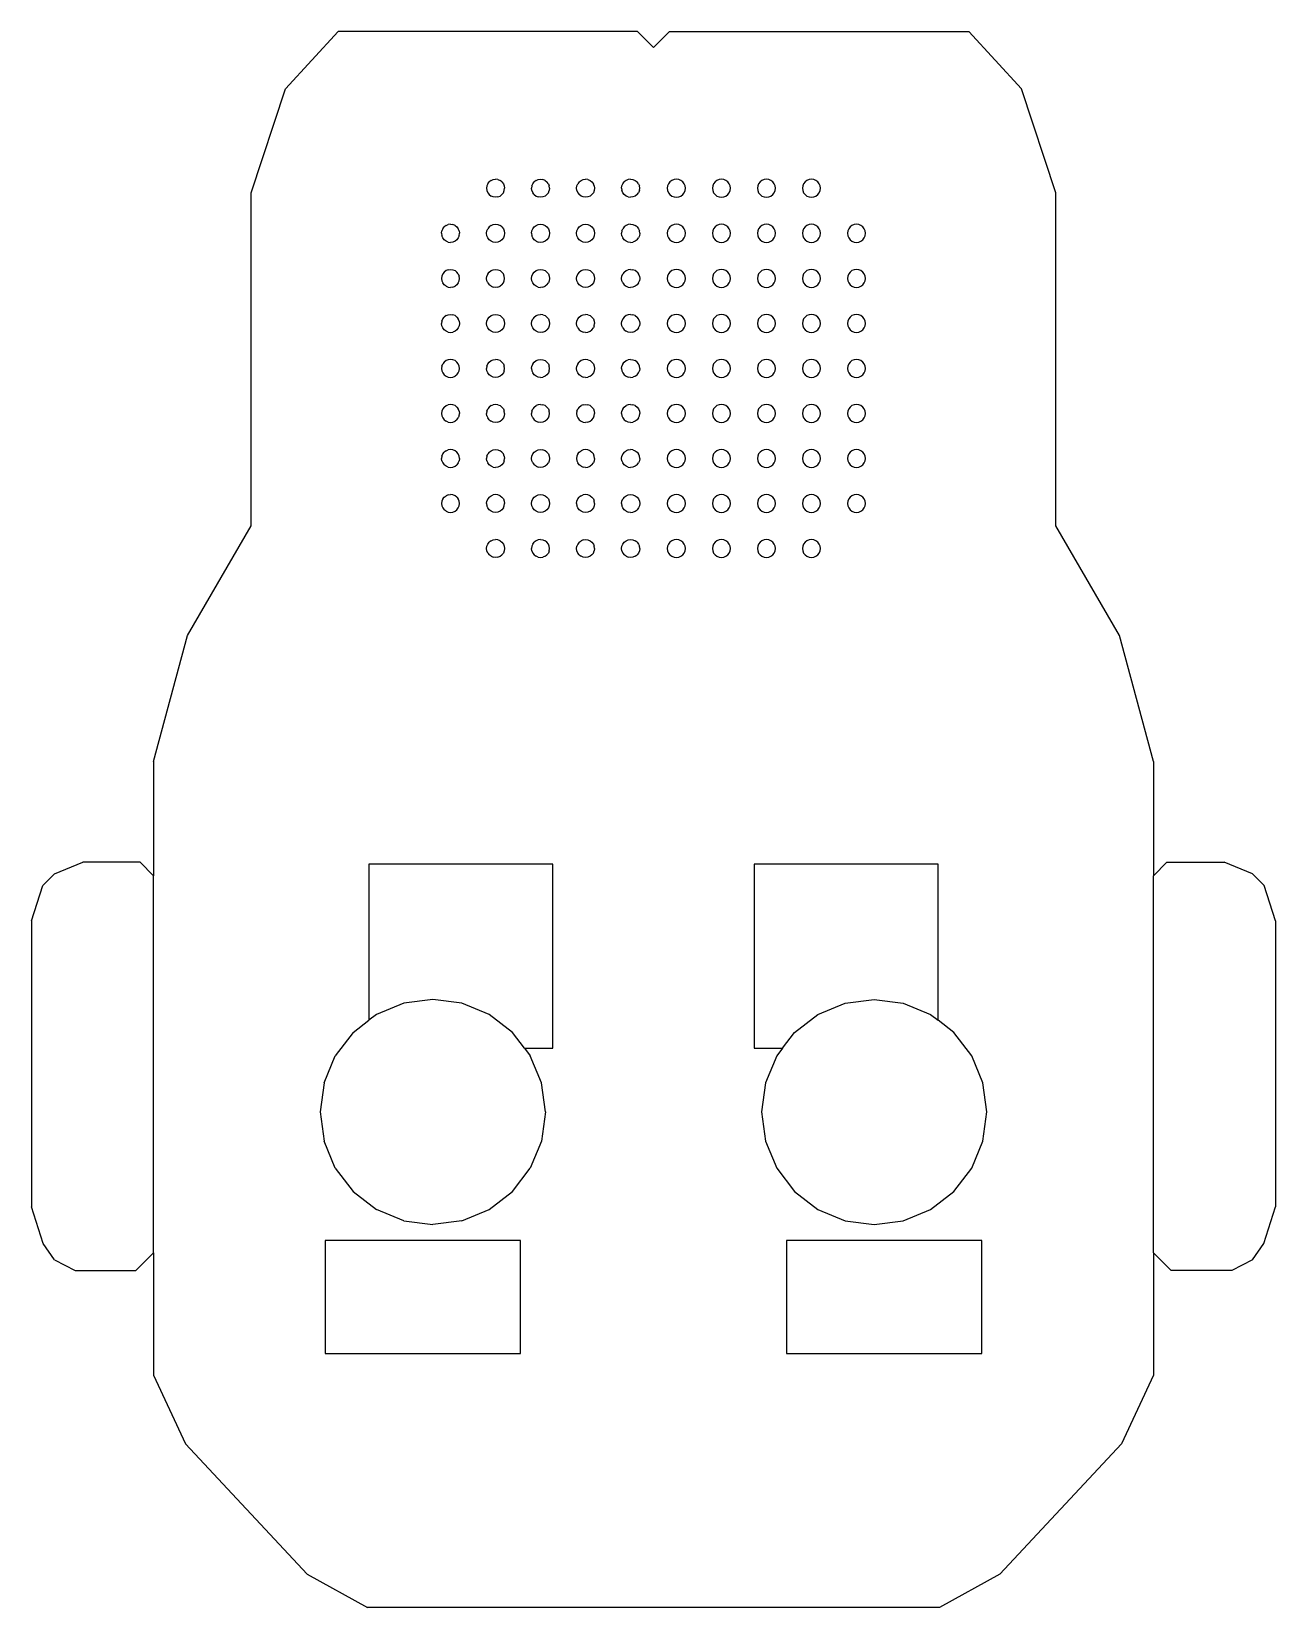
# Model space of a CAD drawing. Extents: x -138 to 138, y -175 to 175.
import ezdxf

# ---------------------------------------------------------------- set-up
doc = ezdxf.new("R2010")
doc.units = 0
doc.header["$MEASUREMENT"] = 0
doc.layers.get('0').update_dxf_attribs({"linetype": 'CONTINUOUS'})

msp = doc.modelspace()

# ---------------------------------------------------------------- linework, layer by layer
for p, q in [((-81.69, 162.28), (-69.99, 175)), ((-3.58, 175), (-69.99, 175)), ((-3.58, 175), (0, 171.42)), ((3.58, 175), (0, 171.42)), ((3.58, 175), (69.99, 175)), ((81.69, 162.28), (69.99, 175)), ((-89.36, 139.16), (-81.69, 162.28)), ((89.36, 139.16), (81.69, 162.28)), ((-37.01, 140.7), (-37.07, 140.18)), ((-37.07, 140.18), (-37.01, 139.66)), ((-36.81, 141.18), (-37.01, 140.7)), ((-36.81, 141.18), (-36.49, 141.59)), ((-36.07, 141.91), (-36.49, 141.59)), ((-36.07, 141.91), (-35.59, 142.11)), ((-35.59, 142.11), (-35.07, 142.18)), ((-34.56, 142.11), (-35.07, 142.18)), ((-34.56, 142.11), (-34.07, 141.91)), ((-33.66, 141.59), (-34.07, 141.91)), ((-33.66, 141.59), (-33.34, 141.18)), ((-33.34, 141.18), (-33.14, 140.7)), ((-33.14, 140.7), (-33.07, 140.18)), ((-33.14, 139.66), (-33.07, 140.18)), ((-27.01, 140.7), (-27.07, 140.18)), ((-27.01, 139.66), (-27.07, 140.18)), ((-27.01, 140.7), (-26.81, 141.18)), ((-26.81, 141.18), (-26.49, 141.59)), ((-26.07, 141.91), (-26.49, 141.59)), ((-26.07, 141.91), (-25.59, 142.11)), ((-25.59, 142.11), (-25.07, 142.18)), ((-25.07, 142.18), (-24.56, 142.11)), ((-24.07, 141.91), (-24.56, 142.11)), ((-24.07, 141.91), (-23.66, 141.59)), ((-23.34, 141.18), (-23.66, 141.59)), ((-23.34, 141.18), (-23.14, 140.7)), ((-23.07, 140.18), (-23.14, 140.7)), ((-23.07, 140.18), (-23.14, 139.66)), ((-17.07, 140.18), (-17.01, 140.7)), ((-17.01, 139.66), (-17.07, 140.18)), ((-17.01, 140.7), (-16.81, 141.18)), ((-16.49, 141.59), (-16.81, 141.18)), ((-16.49, 141.59), (-16.07, 141.91)), ((-16.07, 141.91), (-15.59, 142.11)), ((-15.59, 142.11), (-15.07, 142.18)), ((-14.56, 142.11), (-15.07, 142.18)), ((-14.56, 142.11), (-14.07, 141.91)), ((-14.07, 141.91), (-13.66, 141.59)), ((-13.66, 141.59), (-13.34, 141.18)), ((-13.14, 140.7), (-13.34, 141.18)), ((-13.14, 140.7), (-13.07, 140.18)), ((-13.07, 140.18), (-13.14, 139.66)), ((-7.07, 140.18), (-7.01, 140.7)), ((-7.07, 140.18), (-7.01, 139.66)), ((-7.01, 140.7), (-6.81, 141.18)), ((-6.81, 141.18), (-6.49, 141.59)), ((-6.07, 141.91), (-6.49, 141.59)), ((-5.59, 142.11), (-6.07, 141.91)), ((-5.07, 142.18), (-5.59, 142.11)), ((-5.07, 142.18), (-4.56, 142.11)), ((-4.56, 142.11), (-4.07, 141.91)), ((-4.07, 141.91), (-3.66, 141.59)), ((-3.34, 141.18), (-3.66, 141.59)), ((-3.34, 141.18), (-3.14, 140.7)), ((-3.07, 140.18), (-3.14, 140.7)), ((-3.14, 139.66), (-3.07, 140.18)), ((3.14, 140.7), (3.07, 140.18)), ((3.07, 140.18), (3.14, 139.66)), ((3.34, 141.18), (3.14, 140.7)), ((3.66, 141.59), (3.34, 141.18)), ((4.07, 141.91), (3.66, 141.59)), ((4.56, 142.11), (4.07, 141.91)), ((5.07, 142.18), (4.56, 142.11)), ((5.59, 142.11), (5.07, 142.18)), ((6.07, 141.91), (5.59, 142.11)), ((6.49, 141.59), (6.07, 141.91)), ((6.81, 141.18), (6.49, 141.59)), ((7.01, 140.7), (6.81, 141.18)), ((7.07, 140.18), (7.01, 140.7)), ((7.01, 139.66), (7.07, 140.18)), ((13.14, 140.7), (13.07, 140.18)), ((13.07, 140.18), (13.14, 139.66)), ((13.34, 141.18), (13.14, 140.7)), ((13.66, 141.59), (13.34, 141.18)), ((14.07, 141.91), (13.66, 141.59)), ((14.56, 142.11), (14.07, 141.91)), ((15.07, 142.18), (14.56, 142.11)), ((15.59, 142.11), (15.07, 142.18)), ((16.07, 141.91), (15.59, 142.11)), ((16.49, 141.59), (16.07, 141.91)), ((16.81, 141.18), (16.49, 141.59)), ((17.01, 140.7), (16.81, 141.18)), ((17.07, 140.18), (17.01, 140.7)), ((17.01, 139.66), (17.07, 140.18)), ((23.14, 140.7), (23.07, 140.18)), ((23.07, 140.18), (23.14, 139.66)), ((23.34, 141.18), (23.14, 140.7)), ((23.66, 141.59), (23.34, 141.18)), ((24.07, 141.91), (23.66, 141.59)), ((24.56, 142.11), (24.07, 141.91)), ((25.07, 142.18), (24.56, 142.11)), ((25.59, 142.11), (25.07, 142.18)), ((26.07, 141.91), (25.59, 142.11)), ((26.49, 141.59), (26.07, 141.91)), ((26.81, 141.18), (26.49, 141.59)), ((27.01, 140.7), (26.81, 141.18)), ((27.07, 140.18), (27.01, 140.7)), ((27.01, 139.66), (27.07, 140.18)), ((33.14, 140.7), (33.07, 140.18)), ((33.07, 140.18), (33.14, 139.66)), ((33.34, 141.18), (33.14, 140.7)), ((33.66, 141.59), (33.34, 141.18)), ((34.07, 141.91), (33.66, 141.59)), ((34.56, 142.11), (34.07, 141.91)), ((35.07, 142.18), (34.56, 142.11)), ((35.59, 142.11), (35.07, 142.18)), ((36.07, 141.91), (35.59, 142.11)), ((36.49, 141.59), (36.07, 141.91)), ((36.81, 141.18), (36.49, 141.59)), ((37.01, 140.7), (36.81, 141.18)), ((37.07, 140.18), (37.01, 140.7)), ((37.01, 139.66), (37.07, 140.18)), ((-89.36, 65.24), (-89.36, 139.16)), ((-37.01, 139.66), (-36.81, 139.18)), ((-36.81, 139.18), (-36.49, 138.77)), ((-36.49, 138.77), (-36.07, 138.45)), ((-35.59, 138.25), (-36.07, 138.45)), ((-35.07, 138.18), (-35.59, 138.25)), ((-34.56, 138.25), (-35.07, 138.18)), ((-34.56, 138.25), (-34.07, 138.45)), ((-34.07, 138.45), (-33.66, 138.77)), ((-33.34, 139.18), (-33.66, 138.77)), ((-33.34, 139.18), (-33.14, 139.66)), ((-27.01, 139.66), (-26.81, 139.18)), ((-26.49, 138.77), (-26.81, 139.18)), ((-26.49, 138.77), (-26.07, 138.45)), ((-26.07, 138.45), (-25.59, 138.25)), ((-25.07, 138.18), (-25.59, 138.25)), ((-24.56, 138.25), (-25.07, 138.18)), ((-24.07, 138.45), (-24.56, 138.25)), ((-23.66, 138.77), (-24.07, 138.45)), ((-23.66, 138.77), (-23.34, 139.18)), ((-23.34, 139.18), (-23.14, 139.66)), ((-17.01, 139.66), (-16.81, 139.18)), ((-16.81, 139.18), (-16.49, 138.77)), ((-16.07, 138.45), (-16.49, 138.77)), ((-15.59, 138.25), (-16.07, 138.45)), ((-15.07, 138.18), (-15.59, 138.25)), ((-14.56, 138.25), (-15.07, 138.18)), ((-14.07, 138.45), (-14.56, 138.25)), ((-13.66, 138.77), (-14.07, 138.45)), ((-13.34, 139.18), (-13.66, 138.77)), ((-13.14, 139.66), (-13.34, 139.18)), ((-6.81, 139.18), (-7.01, 139.66)), ((-6.49, 138.77), (-6.81, 139.18)), ((-6.07, 138.45), (-6.49, 138.77)), ((-5.59, 138.25), (-6.07, 138.45)), ((-5.59, 138.25), (-5.07, 138.18)), ((-4.56, 138.25), (-5.07, 138.18)), ((-4.07, 138.45), (-4.56, 138.25)), ((-3.66, 138.77), (-4.07, 138.45)), ((-3.66, 138.77), (-3.34, 139.18)), ((-3.14, 139.66), (-3.34, 139.18)), ((3.14, 139.66), (3.34, 139.18)), ((3.34, 139.18), (3.66, 138.77)), ((3.66, 138.77), (4.07, 138.45)), ((4.07, 138.45), (4.56, 138.25)), ((4.56, 138.25), (5.07, 138.18)), ((5.07, 138.18), (5.59, 138.25)), ((5.59, 138.25), (6.07, 138.45)), ((6.07, 138.45), (6.49, 138.77)), ((6.49, 138.77), (6.81, 139.18)), ((6.81, 139.18), (7.01, 139.66)), ((13.14, 139.66), (13.34, 139.18)), ((13.34, 139.18), (13.66, 138.77)), ((13.66, 138.77), (14.07, 138.45)), ((14.07, 138.45), (14.56, 138.25)), ((14.56, 138.25), (15.07, 138.18)), ((15.07, 138.18), (15.59, 138.25)), ((15.59, 138.25), (16.07, 138.45)), ((16.07, 138.45), (16.49, 138.77)), ((16.49, 138.77), (16.81, 139.18)), ((16.81, 139.18), (17.01, 139.66)), ((23.14, 139.66), (23.34, 139.18)), ((23.34, 139.18), (23.66, 138.77)), ((23.66, 138.77), (24.07, 138.45)), ((24.07, 138.45), (24.56, 138.25)), ((24.56, 138.25), (25.07, 138.18)), ((25.07, 138.18), (25.59, 138.25)), ((25.59, 138.25), (26.07, 138.45)), ((26.07, 138.45), (26.49, 138.77)), ((26.49, 138.77), (26.81, 139.18)), ((26.81, 139.18), (27.01, 139.66)), ((33.14, 139.66), (33.34, 139.18)), ((33.34, 139.18), (33.66, 138.77)), ((33.66, 138.77), (34.07, 138.45)), ((34.07, 138.45), (34.56, 138.25)), ((34.56, 138.25), (35.07, 138.18)), ((35.07, 138.18), (35.59, 138.25)), ((35.59, 138.25), (36.07, 138.45)), ((36.07, 138.45), (36.49, 138.77)), ((36.49, 138.77), (36.81, 139.18)), ((36.81, 139.18), (37.01, 139.66)), ((89.36, 65.24), (89.36, 139.16)), ((-47.07, 130.18), (-47.01, 130.7)), ((-47.07, 130.18), (-47.01, 129.66)), ((-46.81, 131.18), (-47.01, 130.7)), ((-46.81, 129.18), (-47.01, 129.66)), ((-46.81, 131.18), (-46.49, 131.59)), ((-46.07, 131.91), (-46.49, 131.59)), ((-46.07, 131.91), (-45.59, 132.11)), ((-45.07, 132.18), (-45.59, 132.11)), ((-45.07, 132.18), (-44.56, 132.11)), ((-44.07, 131.91), (-44.56, 132.11)), ((-44.07, 131.91), (-43.66, 131.59)), ((-43.66, 131.59), (-43.34, 131.18)), ((-43.14, 130.7), (-43.34, 131.18)), ((-43.14, 129.66), (-43.34, 129.18)), ((-43.14, 130.7), (-43.07, 130.18)), ((-43.14, 129.66), (-43.07, 130.18)), ((-37.07, 130.18), (-37.01, 130.7)), ((-37.01, 129.66), (-37.07, 130.18)), ((-37.01, 130.7), (-36.81, 131.18)), ((-36.81, 129.18), (-37.01, 129.66)), ((-36.49, 131.59), (-36.81, 131.18)), ((-36.07, 131.91), (-36.49, 131.59)), ((-36.07, 131.91), (-35.59, 132.11)), ((-35.59, 132.11), (-35.07, 132.18)), ((-35.07, 132.18), (-34.56, 132.11)), ((-34.56, 132.11), (-34.07, 131.91)), ((-33.66, 131.59), (-34.07, 131.91)), ((-33.66, 131.59), (-33.34, 131.18)), ((-33.34, 131.18), (-33.14, 130.7)), ((-33.14, 129.66), (-33.34, 129.18)), ((-33.14, 130.7), (-33.07, 130.18)), ((-33.07, 130.18), (-33.14, 129.66)), ((-27.07, 130.18), (-27.01, 130.7)), ((-27.07, 130.18), (-27.01, 129.66)), ((-27.01, 130.7), (-26.81, 131.18)), ((-26.81, 129.18), (-27.01, 129.66)), ((-26.81, 131.18), (-26.49, 131.59)), ((-26.49, 131.59), (-26.07, 131.91)), ((-26.07, 131.91), (-25.59, 132.11)), ((-25.59, 132.11), (-25.07, 132.18)), ((-25.07, 132.18), (-24.56, 132.11)), ((-24.56, 132.11), (-24.07, 131.91)), ((-24.07, 131.91), (-23.66, 131.59)), ((-23.66, 131.59), (-23.34, 131.18)), ((-23.34, 131.18), (-23.14, 130.7)), ((-23.14, 129.66), (-23.34, 129.18)), ((-23.14, 130.7), (-23.07, 130.18)), ((-23.07, 130.18), (-23.14, 129.66)), ((-17.07, 130.18), (-17.01, 130.7)), ((-17.01, 129.66), (-17.07, 130.18)), ((-17.01, 130.7), (-16.81, 131.18)), ((-16.81, 129.18), (-17.01, 129.66)), ((-16.81, 131.18), (-16.49, 131.59)), ((-16.49, 131.59), (-16.07, 131.91)), ((-16.07, 131.91), (-15.59, 132.11)), ((-15.59, 132.11), (-15.07, 132.18)), ((-15.07, 132.18), (-14.56, 132.11)), ((-14.56, 132.11), (-14.07, 131.91)), ((-14.07, 131.91), (-13.66, 131.59)), ((-13.66, 131.59), (-13.34, 131.18)), ((-13.34, 131.18), (-13.14, 130.7)), ((-13.14, 129.66), (-13.34, 129.18)), ((-13.14, 130.7), (-13.07, 130.18)), ((-13.07, 130.18), (-13.14, 129.66)), ((-7.01, 130.7), (-7.07, 130.18)), ((-7.01, 129.66), (-7.07, 130.18)), ((-7.01, 130.7), (-6.81, 131.18)), ((-7.01, 129.66), (-6.81, 129.18)), ((-6.49, 131.59), (-6.81, 131.18)), ((-6.07, 131.91), (-6.49, 131.59)), ((-5.59, 132.11), (-6.07, 131.91)), ((-5.07, 132.18), (-5.59, 132.11)), ((-5.07, 132.18), (-4.56, 132.11)), ((-4.56, 132.11), (-4.07, 131.91)), ((-3.66, 131.59), (-4.07, 131.91)), ((-3.66, 131.59), (-3.34, 131.18)), ((-3.34, 131.18), (-3.14, 130.7)), ((-3.14, 129.66), (-3.34, 129.18)), ((-3.07, 130.18), (-3.14, 130.7)), ((-3.07, 130.18), (-3.14, 129.66)), ((3.14, 130.7), (3.07, 130.18)), ((3.07, 130.18), (3.14, 129.66)), ((3.34, 131.18), (3.14, 130.7)), ((3.14, 129.66), (3.34, 129.18)), ((3.66, 131.59), (3.34, 131.18)), ((4.07, 131.91), (3.66, 131.59)), ((4.56, 132.11), (4.07, 131.91)), ((5.07, 132.18), (4.56, 132.11)), ((5.59, 132.11), (5.07, 132.18)), ((6.07, 131.91), (5.59, 132.11)), ((6.49, 131.59), (6.07, 131.91)), ((6.81, 131.18), (6.49, 131.59)), ((7.01, 130.7), (6.81, 131.18)), ((6.81, 129.18), (7.01, 129.66)), ((7.07, 130.18), (7.01, 130.7)), ((7.01, 129.66), (7.07, 130.18)), ((13.14, 130.7), (13.07, 130.18)), ((13.07, 130.18), (13.14, 129.66)), ((13.34, 131.18), (13.14, 130.7)), ((13.14, 129.66), (13.34, 129.18)), ((13.66, 131.59), (13.34, 131.18)), ((14.07, 131.91), (13.66, 131.59)), ((14.56, 132.11), (14.07, 131.91)), ((15.07, 132.18), (14.56, 132.11)), ((15.59, 132.11), (15.07, 132.18)), ((16.07, 131.91), (15.59, 132.11)), ((16.49, 131.59), (16.07, 131.91)), ((16.81, 131.18), (16.49, 131.59)), ((17.01, 130.7), (16.81, 131.18)), ((16.81, 129.18), (17.01, 129.66)), ((17.07, 130.18), (17.01, 130.7)), ((17.01, 129.66), (17.07, 130.18)), ((23.14, 130.7), (23.07, 130.18)), ((23.07, 130.18), (23.14, 129.66)), ((23.34, 131.18), (23.14, 130.7)), ((23.14, 129.66), (23.34, 129.18)), ((23.66, 131.59), (23.34, 131.18)), ((24.07, 131.91), (23.66, 131.59)), ((24.56, 132.11), (24.07, 131.91)), ((25.07, 132.18), (24.56, 132.11)), ((25.59, 132.11), (25.07, 132.18)), ((26.07, 131.91), (25.59, 132.11)), ((26.49, 131.59), (26.07, 131.91)), ((26.81, 131.18), (26.49, 131.59)), ((27.01, 130.7), (26.81, 131.18)), ((26.81, 129.18), (27.01, 129.66)), ((27.07, 130.18), (27.01, 130.7)), ((27.01, 129.66), (27.07, 130.18)), ((33.14, 130.7), (33.07, 130.18)), ((33.07, 130.18), (33.14, 129.66)), ((33.34, 131.18), (33.14, 130.7)), ((33.14, 129.66), (33.34, 129.18)), ((33.66, 131.59), (33.34, 131.18)), ((34.07, 131.91), (33.66, 131.59)), ((34.56, 132.11), (34.07, 131.91)), ((35.07, 132.18), (34.56, 132.11)), ((35.59, 132.11), (35.07, 132.18)), ((36.07, 131.91), (35.59, 132.11)), ((36.49, 131.59), (36.07, 131.91)), ((36.81, 131.18), (36.49, 131.59)), ((37.01, 130.7), (36.81, 131.18)), ((36.81, 129.18), (37.01, 129.66)), ((37.07, 130.18), (37.01, 130.7)), ((37.01, 129.66), (37.07, 130.18)), ((43.14, 130.7), (43.07, 130.18)), ((43.07, 130.18), (43.14, 129.66)), ((43.34, 131.18), (43.14, 130.7)), ((43.14, 129.66), (43.34, 129.18)), ((43.66, 131.59), (43.34, 131.18)), ((44.07, 131.91), (43.66, 131.59)), ((44.56, 132.11), (44.07, 131.91)), ((45.07, 132.18), (44.56, 132.11)), ((45.59, 132.11), (45.07, 132.18)), ((46.07, 131.91), (45.59, 132.11)), ((46.49, 131.59), (46.07, 131.91)), ((46.81, 131.18), (46.49, 131.59)), ((47.01, 130.7), (46.81, 131.18)), ((46.81, 129.18), (47.01, 129.66)), ((47.07, 130.18), (47.01, 130.7)), ((47.01, 129.66), (47.07, 130.18)), ((-46.49, 128.77), (-46.81, 129.18)), ((-46.07, 128.45), (-46.49, 128.77)), ((-45.59, 128.25), (-46.07, 128.45)), ((-45.59, 128.25), (-45.07, 128.18)), ((-44.56, 128.25), (-45.07, 128.18)), ((-44.07, 128.45), (-44.56, 128.25)), ((-43.66, 128.77), (-44.07, 128.45)), ((-43.34, 129.18), (-43.66, 128.77)), ((-36.49, 128.77), (-36.81, 129.18)), ((-36.07, 128.45), (-36.49, 128.77)), ((-35.59, 128.25), (-36.07, 128.45)), ((-35.07, 128.18), (-35.59, 128.25)), ((-34.56, 128.25), (-35.07, 128.18)), ((-34.07, 128.45), (-34.56, 128.25)), ((-33.66, 128.77), (-34.07, 128.45)), ((-33.34, 129.18), (-33.66, 128.77)), ((-26.49, 128.77), (-26.81, 129.18)), ((-26.07, 128.45), (-26.49, 128.77)), ((-26.07, 128.45), (-25.59, 128.25)), ((-25.07, 128.18), (-25.59, 128.25)), ((-24.56, 128.25), (-25.07, 128.18)), ((-24.07, 128.45), (-24.56, 128.25)), ((-23.66, 128.77), (-24.07, 128.45)), ((-23.34, 129.18), (-23.66, 128.77)), ((-16.49, 128.77), (-16.81, 129.18)), ((-16.07, 128.45), (-16.49, 128.77)), ((-15.59, 128.25), (-16.07, 128.45)), ((-15.07, 128.18), (-15.59, 128.25)), ((-14.56, 128.25), (-15.07, 128.18)), ((-14.07, 128.45), (-14.56, 128.25)), ((-13.66, 128.77), (-14.07, 128.45)), ((-13.34, 129.18), (-13.66, 128.77)), ((-6.49, 128.77), (-6.81, 129.18)), ((-6.07, 128.45), (-6.49, 128.77)), ((-5.59, 128.25), (-6.07, 128.45)), ((-5.07, 128.18), (-5.59, 128.25)), ((-5.07, 128.18), (-4.56, 128.25)), ((-4.07, 128.45), (-4.56, 128.25)), ((-3.66, 128.77), (-4.07, 128.45)), ((-3.66, 128.77), (-3.34, 129.18)), ((3.34, 129.18), (3.66, 128.77)), ((3.66, 128.77), (4.07, 128.45)), ((4.07, 128.45), (4.56, 128.25)), ((4.56, 128.25), (5.07, 128.18)), ((5.07, 128.18), (5.59, 128.25)), ((5.59, 128.25), (6.07, 128.45)), ((6.07, 128.45), (6.49, 128.77)), ((6.49, 128.77), (6.81, 129.18)), ((13.34, 129.18), (13.66, 128.77)), ((13.66, 128.77), (14.07, 128.45)), ((14.07, 128.45), (14.56, 128.25)), ((14.56, 128.25), (15.07, 128.18)), ((15.07, 128.18), (15.59, 128.25)), ((15.59, 128.25), (16.07, 128.45)), ((16.07, 128.45), (16.49, 128.77)), ((16.49, 128.77), (16.81, 129.18)), ((23.34, 129.18), (23.66, 128.77)), ((23.66, 128.77), (24.07, 128.45)), ((24.07, 128.45), (24.56, 128.25)), ((24.56, 128.25), (25.07, 128.18)), ((25.07, 128.18), (25.59, 128.25)), ((25.59, 128.25), (26.07, 128.45)), ((26.07, 128.45), (26.49, 128.77)), ((26.49, 128.77), (26.81, 129.18)), ((33.34, 129.18), (33.66, 128.77)), ((33.66, 128.77), (34.07, 128.45)), ((34.07, 128.45), (34.56, 128.25)), ((34.56, 128.25), (35.07, 128.18)), ((35.07, 128.18), (35.59, 128.25)), ((35.59, 128.25), (36.07, 128.45)), ((36.07, 128.45), (36.49, 128.77)), ((36.49, 128.77), (36.81, 129.18)), ((43.34, 129.18), (43.66, 128.77)), ((43.66, 128.77), (44.07, 128.45)), ((44.07, 128.45), (44.56, 128.25)), ((44.56, 128.25), (45.07, 128.18)), ((45.07, 128.18), (45.59, 128.25)), ((45.59, 128.25), (46.07, 128.45)), ((46.07, 128.45), (46.49, 128.77)), ((46.49, 128.77), (46.81, 129.18)), ((-47.01, 120.7), (-47.07, 120.18)), ((-47.07, 120.18), (-47.01, 119.66)), ((-46.81, 121.18), (-47.01, 120.7)), ((-47.01, 119.66), (-46.81, 119.18)), ((-46.49, 121.59), (-46.81, 121.18)), ((-46.49, 118.77), (-46.81, 119.18)), ((-46.07, 121.91), (-46.49, 121.59)), ((-45.59, 122.11), (-46.07, 121.91)), ((-45.59, 122.11), (-45.07, 122.18)), ((-45.07, 122.18), (-44.56, 122.11)), ((-44.56, 122.11), (-44.07, 121.91)), ((-43.66, 121.59), (-44.07, 121.91)), ((-43.34, 121.18), (-43.66, 121.59)), ((-43.34, 119.18), (-43.66, 118.77)), ((-43.34, 121.18), (-43.14, 120.7)), ((-43.34, 119.18), (-43.14, 119.66)), ((-43.07, 120.18), (-43.14, 120.7)), ((-43.14, 119.66), (-43.07, 120.18)), ((-37.07, 120.18), (-37.01, 120.7)), ((-37.01, 119.66), (-37.07, 120.18)), ((-36.81, 121.18), (-37.01, 120.7)), ((-36.81, 119.18), (-37.01, 119.66)), ((-36.81, 121.18), (-36.49, 121.59)), ((-36.81, 119.18), (-36.49, 118.77)), ((-36.49, 121.59), (-36.07, 121.91)), ((-36.07, 121.91), (-35.59, 122.11)), ((-35.59, 122.11), (-35.07, 122.18)), ((-35.07, 122.18), (-34.56, 122.11)), ((-34.56, 122.11), (-34.07, 121.91)), ((-34.07, 121.91), (-33.66, 121.59)), ((-33.34, 121.18), (-33.66, 121.59)), ((-33.66, 118.77), (-33.34, 119.18)), ((-33.14, 120.7), (-33.34, 121.18)), ((-33.34, 119.18), (-33.14, 119.66)), ((-33.07, 120.18), (-33.14, 120.7)), ((-33.14, 119.66), (-33.07, 120.18)), ((-27.07, 120.18), (-27.01, 120.7)), ((-27.01, 119.66), (-27.07, 120.18)), ((-27.01, 120.7), (-26.81, 121.18)), ((-26.81, 119.18), (-27.01, 119.66)), ((-26.81, 121.18), (-26.49, 121.59)), ((-26.49, 118.77), (-26.81, 119.18)), ((-26.49, 121.59), (-26.07, 121.91)), ((-26.07, 121.91), (-25.59, 122.11)), ((-25.59, 122.11), (-25.07, 122.18)), ((-25.07, 122.18), (-24.56, 122.11)), ((-24.56, 122.11), (-24.07, 121.91)), ((-24.07, 121.91), (-23.66, 121.59)), ((-23.66, 121.59), (-23.34, 121.18)), ((-23.66, 118.77), (-23.34, 119.18)), ((-23.34, 121.18), (-23.14, 120.7)), ((-23.14, 119.66), (-23.34, 119.18)), ((-23.14, 120.7), (-23.07, 120.18)), ((-23.07, 120.18), (-23.14, 119.66)), ((-17.07, 120.18), (-17.01, 120.7)), ((-17.01, 119.66), (-17.07, 120.18)), ((-16.81, 121.18), (-17.01, 120.7)), ((-16.81, 119.18), (-17.01, 119.66)), ((-16.49, 121.59), (-16.81, 121.18)), ((-16.49, 118.77), (-16.81, 119.18)), ((-16.49, 121.59), (-16.07, 121.91)), ((-16.07, 121.91), (-15.59, 122.11)), ((-15.59, 122.11), (-15.07, 122.18)), ((-15.07, 122.18), (-14.56, 122.11)), ((-14.56, 122.11), (-14.07, 121.91)), ((-14.07, 121.91), (-13.66, 121.59)), ((-13.66, 121.59), (-13.34, 121.18)), ((-13.34, 119.18), (-13.66, 118.77)), ((-13.34, 121.18), (-13.14, 120.7)), ((-13.14, 119.66), (-13.34, 119.18)), ((-13.14, 120.7), (-13.07, 120.18)), ((-13.07, 120.18), (-13.14, 119.66)), ((-7.07, 120.18), (-7.01, 120.7)), ((-7.01, 119.66), (-7.07, 120.18)), ((-7.01, 120.7), (-6.81, 121.18)), ((-6.81, 119.18), (-7.01, 119.66)), ((-6.49, 121.59), (-6.81, 121.18)), ((-6.81, 119.18), (-6.49, 118.77)), ((-6.49, 121.59), (-6.07, 121.91)), ((-6.07, 121.91), (-5.59, 122.11)), ((-5.07, 122.18), (-5.59, 122.11)), ((-5.07, 122.18), (-4.56, 122.11)), ((-4.07, 121.91), (-4.56, 122.11)), ((-3.66, 121.59), (-4.07, 121.91)), ((-3.66, 121.59), (-3.34, 121.18)), ((-3.34, 119.18), (-3.66, 118.77)), ((-3.14, 120.7), (-3.34, 121.18)), ((-3.34, 119.18), (-3.14, 119.66)), ((-3.14, 120.7), (-3.07, 120.18)), ((-3.07, 120.18), (-3.14, 119.66)), ((3.14, 120.7), (3.07, 120.18)), ((3.07, 120.18), (3.14, 119.66)), ((3.34, 121.18), (3.14, 120.7)), ((3.14, 119.66), (3.34, 119.18)), ((3.66, 121.59), (3.34, 121.18)), ((3.34, 119.18), (3.66, 118.77)), ((4.07, 121.91), (3.66, 121.59)), ((4.56, 122.11), (4.07, 121.91)), ((5.07, 122.18), (4.56, 122.11)), ((5.59, 122.11), (5.07, 122.18)), ((6.07, 121.91), (5.59, 122.11)), ((6.49, 121.59), (6.07, 121.91)), ((6.81, 121.18), (6.49, 121.59)), ((6.49, 118.77), (6.81, 119.18)), ((7.01, 120.7), (6.81, 121.18)), ((6.81, 119.18), (7.01, 119.66)), ((7.07, 120.18), (7.01, 120.7)), ((7.01, 119.66), (7.07, 120.18)), ((13.14, 120.7), (13.07, 120.18)), ((13.07, 120.18), (13.14, 119.66)), ((13.34, 121.18), (13.14, 120.7)), ((13.14, 119.66), (13.34, 119.18)), ((13.66, 121.59), (13.34, 121.18)), ((13.34, 119.18), (13.66, 118.77)), ((14.07, 121.91), (13.66, 121.59)), ((14.56, 122.11), (14.07, 121.91)), ((15.07, 122.18), (14.56, 122.11)), ((15.59, 122.11), (15.07, 122.18)), ((16.07, 121.91), (15.59, 122.11)), ((16.49, 121.59), (16.07, 121.91)), ((16.81, 121.18), (16.49, 121.59)), ((16.49, 118.77), (16.81, 119.18)), ((17.01, 120.7), (16.81, 121.18)), ((16.81, 119.18), (17.01, 119.66)), ((17.07, 120.18), (17.01, 120.7)), ((17.01, 119.66), (17.07, 120.18)), ((23.14, 120.7), (23.07, 120.18)), ((23.07, 120.18), (23.14, 119.66)), ((23.34, 121.18), (23.14, 120.7)), ((23.14, 119.66), (23.34, 119.18)), ((23.66, 121.59), (23.34, 121.18)), ((23.34, 119.18), (23.66, 118.77)), ((24.07, 121.91), (23.66, 121.59)), ((24.56, 122.11), (24.07, 121.91)), ((25.07, 122.18), (24.56, 122.11)), ((25.59, 122.11), (25.07, 122.18)), ((26.07, 121.91), (25.59, 122.11)), ((26.49, 121.59), (26.07, 121.91)), ((26.81, 121.18), (26.49, 121.59)), ((26.49, 118.77), (26.81, 119.18)), ((27.01, 120.7), (26.81, 121.18)), ((26.81, 119.18), (27.01, 119.66)), ((27.07, 120.18), (27.01, 120.7)), ((27.01, 119.66), (27.07, 120.18)), ((33.14, 120.7), (33.07, 120.18)), ((33.07, 120.18), (33.14, 119.66)), ((33.34, 121.18), (33.14, 120.7)), ((33.14, 119.66), (33.34, 119.18)), ((33.66, 121.59), (33.34, 121.18)), ((33.34, 119.18), (33.66, 118.77)), ((34.07, 121.91), (33.66, 121.59)), ((34.56, 122.11), (34.07, 121.91)), ((35.07, 122.18), (34.56, 122.11)), ((35.59, 122.11), (35.07, 122.18)), ((36.07, 121.91), (35.59, 122.11)), ((36.49, 121.59), (36.07, 121.91)), ((36.81, 121.18), (36.49, 121.59)), ((36.49, 118.77), (36.81, 119.18)), ((37.01, 120.7), (36.81, 121.18)), ((36.81, 119.18), (37.01, 119.66)), ((37.07, 120.18), (37.01, 120.7)), ((37.01, 119.66), (37.07, 120.18)), ((43.14, 120.7), (43.07, 120.18)), ((43.07, 120.18), (43.14, 119.66)), ((43.34, 121.18), (43.14, 120.7)), ((43.14, 119.66), (43.34, 119.18)), ((43.66, 121.59), (43.34, 121.18)), ((43.34, 119.18), (43.66, 118.77)), ((44.07, 121.91), (43.66, 121.59)), ((44.56, 122.11), (44.07, 121.91)), ((45.07, 122.18), (44.56, 122.11)), ((45.59, 122.11), (45.07, 122.18)), ((46.07, 121.91), (45.59, 122.11)), ((46.49, 121.59), (46.07, 121.91)), ((46.81, 121.18), (46.49, 121.59)), ((46.49, 118.77), (46.81, 119.18)), ((47.01, 120.7), (46.81, 121.18)), ((46.81, 119.18), (47.01, 119.66)), ((47.07, 120.18), (47.01, 120.7)), ((47.01, 119.66), (47.07, 120.18)), ((-46.07, 118.45), (-46.49, 118.77)), ((-46.07, 118.45), (-45.59, 118.25)), ((-45.59, 118.25), (-45.07, 118.18)), ((-44.56, 118.25), (-45.07, 118.18)), ((-44.56, 118.25), (-44.07, 118.45)), ((-43.66, 118.77), (-44.07, 118.45)), ((-36.07, 118.45), (-36.49, 118.77)), ((-36.07, 118.45), (-35.59, 118.25)), ((-35.07, 118.18), (-35.59, 118.25)), ((-34.56, 118.25), (-35.07, 118.18)), ((-34.56, 118.25), (-34.07, 118.45)), ((-33.66, 118.77), (-34.07, 118.45)), ((-26.07, 118.45), (-26.49, 118.77)), ((-25.59, 118.25), (-26.07, 118.45)), ((-25.59, 118.25), (-25.07, 118.18)), ((-24.56, 118.25), (-25.07, 118.18)), ((-24.56, 118.25), (-24.07, 118.45)), ((-23.66, 118.77), (-24.07, 118.45)), ((-16.07, 118.45), (-16.49, 118.77)), ((-15.59, 118.25), (-16.07, 118.45)), ((-15.07, 118.18), (-15.59, 118.25)), ((-14.56, 118.25), (-15.07, 118.18)), ((-14.07, 118.45), (-14.56, 118.25)), ((-13.66, 118.77), (-14.07, 118.45)), ((-6.49, 118.77), (-6.07, 118.45)), ((-6.07, 118.45), (-5.59, 118.25)), ((-5.59, 118.25), (-5.07, 118.18)), ((-4.56, 118.25), (-5.07, 118.18)), ((-4.07, 118.45), (-4.56, 118.25)), ((-3.66, 118.77), (-4.07, 118.45)), ((3.66, 118.77), (4.07, 118.45)), ((4.07, 118.45), (4.56, 118.25)), ((4.56, 118.25), (5.07, 118.18)), ((5.07, 118.18), (5.59, 118.25)), ((5.59, 118.25), (6.07, 118.45)), ((6.07, 118.45), (6.49, 118.77)), ((13.66, 118.77), (14.07, 118.45)), ((14.07, 118.45), (14.56, 118.25)), ((14.56, 118.25), (15.07, 118.18)), ((15.07, 118.18), (15.59, 118.25)), ((15.59, 118.25), (16.07, 118.45)), ((16.07, 118.45), (16.49, 118.77)), ((23.66, 118.77), (24.07, 118.45)), ((24.07, 118.45), (24.56, 118.25)), ((24.56, 118.25), (25.07, 118.18)), ((25.07, 118.18), (25.59, 118.25)), ((25.59, 118.25), (26.07, 118.45)), ((26.07, 118.45), (26.49, 118.77)), ((33.66, 118.77), (34.07, 118.45)), ((34.07, 118.45), (34.56, 118.25)), ((34.56, 118.25), (35.07, 118.18)), ((35.07, 118.18), (35.59, 118.25)), ((35.59, 118.25), (36.07, 118.45)), ((36.07, 118.45), (36.49, 118.77)), ((43.66, 118.77), (44.07, 118.45)), ((44.07, 118.45), (44.56, 118.25)), ((44.56, 118.25), (45.07, 118.18)), ((45.07, 118.18), (45.59, 118.25)), ((45.59, 118.25), (46.07, 118.45)), ((46.07, 118.45), (46.49, 118.77)), ((-46.07, 111.91), (-45.59, 112.11)), ((-45.59, 112.11), (-45.07, 112.18)), ((-45.07, 112.18), (-44.56, 112.11)), ((-44.07, 111.91), (-44.56, 112.11)), ((-36.07, 111.91), (-35.59, 112.11)), ((-35.59, 112.11), (-35.07, 112.18)), ((-35.07, 112.18), (-34.56, 112.11)), ((-34.56, 112.11), (-34.07, 111.91)), ((-26.07, 111.91), (-25.59, 112.11)), ((-25.59, 112.11), (-25.07, 112.18)), ((-24.56, 112.11), (-25.07, 112.18)), ((-24.56, 112.11), (-24.07, 111.91)), ((-16.07, 111.91), (-15.59, 112.11)), ((-15.59, 112.11), (-15.07, 112.18)), ((-14.56, 112.11), (-15.07, 112.18)), ((-14.56, 112.11), (-14.07, 111.91)), ((-5.59, 112.11), (-6.07, 111.91)), ((-5.07, 112.18), (-5.59, 112.11)), ((-5.07, 112.18), (-4.56, 112.11)), ((-4.07, 111.91), (-4.56, 112.11)), ((4.56, 112.11), (4.07, 111.91)), ((5.07, 112.18), (4.56, 112.11)), ((5.59, 112.11), (5.07, 112.18)), ((6.07, 111.91), (5.59, 112.11)), ((14.56, 112.11), (14.07, 111.91)), ((15.07, 112.18), (14.56, 112.11)), ((15.59, 112.11), (15.07, 112.18)), ((16.07, 111.91), (15.59, 112.11)), ((24.56, 112.11), (24.07, 111.91)), ((25.07, 112.18), (24.56, 112.11)), ((25.59, 112.11), (25.07, 112.18)), ((26.07, 111.91), (25.59, 112.11)), ((34.56, 112.11), (34.07, 111.91)), ((35.07, 112.18), (34.56, 112.11)), ((35.59, 112.11), (35.07, 112.18)), ((36.07, 111.91), (35.59, 112.11)), ((44.56, 112.11), (44.07, 111.91)), ((45.07, 112.18), (44.56, 112.11)), ((45.59, 112.11), (45.07, 112.18)), ((46.07, 111.91), (45.59, 112.11)), ((-47.01, 110.7), (-47.07, 110.18)), ((-47.01, 109.66), (-47.07, 110.18)), ((-47.01, 110.7), (-46.81, 111.18)), ((-46.81, 109.18), (-47.01, 109.66)), ((-46.81, 111.18), (-46.49, 111.59)), ((-46.49, 108.77), (-46.81, 109.18)), ((-46.07, 111.91), (-46.49, 111.59)), ((-46.07, 108.45), (-46.49, 108.77)), ((-44.07, 111.91), (-43.66, 111.59)), ((-43.66, 108.77), (-44.07, 108.45)), ((-43.66, 111.59), (-43.34, 111.18)), ((-43.34, 109.18), (-43.66, 108.77)), ((-43.14, 110.7), (-43.34, 111.18)), ((-43.14, 109.66), (-43.34, 109.18)), ((-43.14, 110.7), (-43.07, 110.18)), ((-43.07, 110.18), (-43.14, 109.66)), ((-37.07, 110.18), (-37.01, 110.7)), ((-37.01, 109.66), (-37.07, 110.18)), ((-37.01, 110.7), (-36.81, 111.18)), ((-36.81, 109.18), (-37.01, 109.66)), ((-36.81, 111.18), (-36.49, 111.59)), ((-36.49, 108.77), (-36.81, 109.18)), ((-36.49, 111.59), (-36.07, 111.91)), ((-36.07, 108.45), (-36.49, 108.77)), ((-34.07, 111.91), (-33.66, 111.59)), ((-33.66, 108.77), (-34.07, 108.45)), ((-33.66, 111.59), (-33.34, 111.18)), ((-33.34, 109.18), (-33.66, 108.77)), ((-33.34, 111.18), (-33.14, 110.7)), ((-33.14, 109.66), (-33.34, 109.18)), ((-33.14, 110.7), (-33.07, 110.18)), ((-33.07, 110.18), (-33.14, 109.66)), ((-27.07, 110.18), (-27.01, 110.7)), ((-27.01, 109.66), (-27.07, 110.18)), ((-27.01, 110.7), (-26.81, 111.18)), ((-26.81, 109.18), (-27.01, 109.66)), ((-26.49, 111.59), (-26.81, 111.18)), ((-26.49, 108.77), (-26.81, 109.18)), ((-26.49, 111.59), (-26.07, 111.91)), ((-26.07, 108.45), (-26.49, 108.77)), ((-23.66, 111.59), (-24.07, 111.91)), ((-24.07, 108.45), (-23.66, 108.77)), ((-23.66, 111.59), (-23.34, 111.18)), ((-23.34, 109.18), (-23.66, 108.77)), ((-23.34, 111.18), (-23.14, 110.7)), ((-23.14, 109.66), (-23.34, 109.18)), ((-23.14, 110.7), (-23.07, 110.18)), ((-23.07, 110.18), (-23.14, 109.66)), ((-17.07, 110.18), (-17.01, 110.7)), ((-17.01, 109.66), (-17.07, 110.18)), ((-17.01, 110.7), (-16.81, 111.18)), ((-16.81, 109.18), (-17.01, 109.66)), ((-16.81, 111.18), (-16.49, 111.59)), ((-16.81, 109.18), (-16.49, 108.77)), ((-16.49, 111.59), (-16.07, 111.91)), ((-16.49, 108.77), (-16.07, 108.45)), ((-13.66, 111.59), (-14.07, 111.91)), ((-14.07, 108.45), (-13.66, 108.77)), ((-13.66, 111.59), (-13.34, 111.18)), ((-13.66, 108.77), (-13.34, 109.18)), ((-13.34, 111.18), (-13.14, 110.7)), ((-13.14, 109.66), (-13.34, 109.18)), ((-13.14, 110.7), (-13.07, 110.18)), ((-13.14, 109.66), (-13.07, 110.18)), ((-7.07, 110.18), (-7.01, 110.7)), ((-7.01, 109.66), (-7.07, 110.18)), ((-6.81, 111.18), (-7.01, 110.7)), ((-6.81, 109.18), (-7.01, 109.66)), ((-6.49, 111.59), (-6.81, 111.18)), ((-6.81, 109.18), (-6.49, 108.77)), ((-6.07, 111.91), (-6.49, 111.59)), ((-6.49, 108.77), (-6.07, 108.45)), ((-4.07, 111.91), (-3.66, 111.59)), ((-3.66, 108.77), (-4.07, 108.45)), ((-3.34, 111.18), (-3.66, 111.59)), ((-3.34, 109.18), (-3.66, 108.77)), ((-3.14, 110.7), (-3.34, 111.18)), ((-3.34, 109.18), (-3.14, 109.66)), ((-3.14, 110.7), (-3.07, 110.18)), ((-3.07, 110.18), (-3.14, 109.66)), ((3.14, 110.7), (3.07, 110.18)), ((3.07, 110.18), (3.14, 109.66)), ((3.34, 111.18), (3.14, 110.7)), ((3.14, 109.66), (3.34, 109.18)), ((3.66, 111.59), (3.34, 111.18)), ((3.34, 109.18), (3.66, 108.77)), ((4.07, 111.91), (3.66, 111.59)), ((3.66, 108.77), (4.07, 108.45)), ((6.49, 111.59), (6.07, 111.91)), ((6.07, 108.45), (6.49, 108.77)), ((6.81, 111.18), (6.49, 111.59)), ((6.49, 108.77), (6.81, 109.18)), ((7.01, 110.7), (6.81, 111.18)), ((6.81, 109.18), (7.01, 109.66)), ((7.07, 110.18), (7.01, 110.7)), ((7.01, 109.66), (7.07, 110.18)), ((13.14, 110.7), (13.07, 110.18)), ((13.07, 110.18), (13.14, 109.66)), ((13.34, 111.18), (13.14, 110.7)), ((13.14, 109.66), (13.34, 109.18)), ((13.66, 111.59), (13.34, 111.18)), ((13.34, 109.18), (13.66, 108.77)), ((14.07, 111.91), (13.66, 111.59)), ((13.66, 108.77), (14.07, 108.45)), ((16.49, 111.59), (16.07, 111.91)), ((16.07, 108.45), (16.49, 108.77)), ((16.81, 111.18), (16.49, 111.59)), ((16.49, 108.77), (16.81, 109.18)), ((17.01, 110.7), (16.81, 111.18)), ((16.81, 109.18), (17.01, 109.66)), ((17.07, 110.18), (17.01, 110.7)), ((17.01, 109.66), (17.07, 110.18)), ((23.14, 110.7), (23.07, 110.18)), ((23.07, 110.18), (23.14, 109.66)), ((23.34, 111.18), (23.14, 110.7)), ((23.14, 109.66), (23.34, 109.18)), ((23.66, 111.59), (23.34, 111.18)), ((23.34, 109.18), (23.66, 108.77)), ((24.07, 111.91), (23.66, 111.59)), ((23.66, 108.77), (24.07, 108.45)), ((26.49, 111.59), (26.07, 111.91)), ((26.07, 108.45), (26.49, 108.77)), ((26.81, 111.18), (26.49, 111.59)), ((26.49, 108.77), (26.81, 109.18)), ((27.01, 110.7), (26.81, 111.18)), ((26.81, 109.18), (27.01, 109.66)), ((27.07, 110.18), (27.01, 110.7)), ((27.01, 109.66), (27.07, 110.18)), ((33.14, 110.7), (33.07, 110.18)), ((33.07, 110.18), (33.14, 109.66)), ((33.34, 111.18), (33.14, 110.7)), ((33.14, 109.66), (33.34, 109.18)), ((33.66, 111.59), (33.34, 111.18)), ((33.34, 109.18), (33.66, 108.77)), ((34.07, 111.91), (33.66, 111.59)), ((33.66, 108.77), (34.07, 108.45)), ((36.49, 111.59), (36.07, 111.91)), ((36.07, 108.45), (36.49, 108.77)), ((36.81, 111.18), (36.49, 111.59)), ((36.49, 108.77), (36.81, 109.18)), ((37.01, 110.7), (36.81, 111.18)), ((36.81, 109.18), (37.01, 109.66)), ((37.07, 110.18), (37.01, 110.7)), ((37.01, 109.66), (37.07, 110.18)), ((43.14, 110.7), (43.07, 110.18)), ((43.07, 110.18), (43.14, 109.66)), ((43.34, 111.18), (43.14, 110.7)), ((43.14, 109.66), (43.34, 109.18)), ((43.66, 111.59), (43.34, 111.18)), ((43.34, 109.18), (43.66, 108.77)), ((44.07, 111.91), (43.66, 111.59)), ((43.66, 108.77), (44.07, 108.45)), ((46.49, 111.59), (46.07, 111.91)), ((46.07, 108.45), (46.49, 108.77)), ((46.81, 111.18), (46.49, 111.59)), ((46.49, 108.77), (46.81, 109.18)), ((47.01, 110.7), (46.81, 111.18)), ((46.81, 109.18), (47.01, 109.66)), ((47.07, 110.18), (47.01, 110.7)), ((47.01, 109.66), (47.07, 110.18)), ((-45.59, 108.25), (-46.07, 108.45)), ((-45.59, 108.25), (-45.07, 108.18)), ((-45.07, 108.18), (-44.56, 108.25)), ((-44.07, 108.45), (-44.56, 108.25)), ((-35.59, 108.25), (-36.07, 108.45)), ((-35.07, 108.18), (-35.59, 108.25)), ((-34.56, 108.25), (-35.07, 108.18)), ((-34.07, 108.45), (-34.56, 108.25)), ((-25.59, 108.25), (-26.07, 108.45)), ((-25.07, 108.18), (-25.59, 108.25)), ((-24.56, 108.25), (-25.07, 108.18)), ((-24.56, 108.25), (-24.07, 108.45)), ((-16.07, 108.45), (-15.59, 108.25)), ((-15.07, 108.18), (-15.59, 108.25)), ((-15.07, 108.18), (-14.56, 108.25)), ((-14.56, 108.25), (-14.07, 108.45)), ((-5.59, 108.25), (-6.07, 108.45)), ((-5.07, 108.18), (-5.59, 108.25)), ((-4.56, 108.25), (-5.07, 108.18)), ((-4.56, 108.25), (-4.07, 108.45)), ((4.07, 108.45), (4.56, 108.25)), ((4.56, 108.25), (5.07, 108.18)), ((5.07, 108.18), (5.59, 108.25)), ((5.59, 108.25), (6.07, 108.45)), ((14.07, 108.45), (14.56, 108.25)), ((14.56, 108.25), (15.07, 108.18)), ((15.07, 108.18), (15.59, 108.25)), ((15.59, 108.25), (16.07, 108.45)), ((24.07, 108.45), (24.56, 108.25)), ((24.56, 108.25), (25.07, 108.18)), ((25.07, 108.18), (25.59, 108.25)), ((25.59, 108.25), (26.07, 108.45)), ((34.07, 108.45), (34.56, 108.25)), ((34.56, 108.25), (35.07, 108.18)), ((35.07, 108.18), (35.59, 108.25)), ((35.59, 108.25), (36.07, 108.45)), ((44.07, 108.45), (44.56, 108.25)), ((44.56, 108.25), (45.07, 108.18)), ((45.07, 108.18), (45.59, 108.25)), ((45.59, 108.25), (46.07, 108.45)), ((-46.49, 101.59), (-46.81, 101.18)), ((-46.07, 101.91), (-46.49, 101.59)), ((-45.59, 102.11), (-46.07, 101.91)), ((-45.07, 102.18), (-45.59, 102.11)), ((-44.56, 102.11), (-45.07, 102.18)), ((-44.07, 101.91), (-44.56, 102.11)), ((-43.66, 101.59), (-44.07, 101.91)), ((-43.34, 101.18), (-43.66, 101.59)), ((-36.81, 101.18), (-36.49, 101.59)), ((-36.49, 101.59), (-36.07, 101.91)), ((-36.07, 101.91), (-35.59, 102.11)), ((-35.59, 102.11), (-35.07, 102.18)), ((-34.56, 102.11), (-35.07, 102.18)), ((-34.07, 101.91), (-34.56, 102.11)), ((-33.66, 101.59), (-34.07, 101.91)), ((-33.34, 101.18), (-33.66, 101.59)), ((-26.81, 101.18), (-26.49, 101.59)), ((-26.49, 101.59), (-26.07, 101.91)), ((-26.07, 101.91), (-25.59, 102.11)), ((-25.59, 102.11), (-25.07, 102.18)), ((-25.07, 102.18), (-24.56, 102.11)), ((-24.56, 102.11), (-24.07, 101.91)), ((-24.07, 101.91), (-23.66, 101.59)), ((-23.66, 101.59), (-23.34, 101.18)), ((-16.81, 101.18), (-16.49, 101.59)), ((-16.07, 101.91), (-16.49, 101.59)), ((-15.59, 102.11), (-16.07, 101.91)), ((-15.07, 102.18), (-15.59, 102.11)), ((-14.56, 102.11), (-15.07, 102.18)), ((-14.56, 102.11), (-14.07, 101.91)), ((-14.07, 101.91), (-13.66, 101.59)), ((-13.34, 101.18), (-13.66, 101.59)), ((-6.81, 101.18), (-6.49, 101.59)), ((-6.49, 101.59), (-6.07, 101.91)), ((-6.07, 101.91), (-5.59, 102.11)), ((-5.07, 102.18), (-5.59, 102.11)), ((-5.07, 102.18), (-4.56, 102.11)), ((-4.56, 102.11), (-4.07, 101.91)), ((-3.66, 101.59), (-4.07, 101.91)), ((-3.34, 101.18), (-3.66, 101.59)), ((3.66, 101.59), (3.34, 101.18)), ((4.07, 101.91), (3.66, 101.59)), ((4.56, 102.11), (4.07, 101.91)), ((5.07, 102.18), (4.56, 102.11)), ((5.59, 102.11), (5.07, 102.18)), ((6.07, 101.91), (5.59, 102.11)), ((6.49, 101.59), (6.07, 101.91)), ((6.81, 101.18), (6.49, 101.59)), ((13.66, 101.59), (13.34, 101.18)), ((14.07, 101.91), (13.66, 101.59)), ((14.56, 102.11), (14.07, 101.91)), ((15.07, 102.18), (14.56, 102.11)), ((15.59, 102.11), (15.07, 102.18)), ((16.07, 101.91), (15.59, 102.11)), ((16.49, 101.59), (16.07, 101.91)), ((16.81, 101.18), (16.49, 101.59)), ((23.66, 101.59), (23.34, 101.18)), ((24.07, 101.91), (23.66, 101.59)), ((24.56, 102.11), (24.07, 101.91)), ((25.07, 102.18), (24.56, 102.11)), ((25.59, 102.11), (25.07, 102.18)), ((26.07, 101.91), (25.59, 102.11)), ((26.49, 101.59), (26.07, 101.91)), ((26.81, 101.18), (26.49, 101.59)), ((33.66, 101.59), (33.34, 101.18)), ((34.07, 101.91), (33.66, 101.59)), ((34.56, 102.11), (34.07, 101.91)), ((35.07, 102.18), (34.56, 102.11)), ((35.59, 102.11), (35.07, 102.18)), ((36.07, 101.91), (35.59, 102.11)), ((36.49, 101.59), (36.07, 101.91)), ((36.81, 101.18), (36.49, 101.59)), ((43.66, 101.59), (43.34, 101.18)), ((44.07, 101.91), (43.66, 101.59)), ((44.56, 102.11), (44.07, 101.91)), ((45.07, 102.18), (44.56, 102.11)), ((45.59, 102.11), (45.07, 102.18)), ((46.07, 101.91), (45.59, 102.11)), ((46.49, 101.59), (46.07, 101.91)), ((46.81, 101.18), (46.49, 101.59)), ((-47.01, 100.7), (-47.07, 100.18)), ((-47.07, 100.18), (-47.01, 99.66)), ((-47.01, 100.7), (-46.81, 101.18)), ((-47.01, 99.66), (-46.81, 99.18)), ((-46.81, 99.18), (-46.49, 98.77)), ((-46.49, 98.77), (-46.07, 98.45)), ((-46.07, 98.45), (-45.59, 98.25)), ((-45.59, 98.25), (-45.07, 98.18)), ((-45.07, 98.18), (-44.56, 98.25)), ((-44.56, 98.25), (-44.07, 98.45)), ((-43.66, 98.77), (-44.07, 98.45)), ((-43.66, 98.77), (-43.34, 99.18)), ((-43.14, 100.7), (-43.34, 101.18)), ((-43.34, 99.18), (-43.14, 99.66)), ((-43.07, 100.18), (-43.14, 100.7)), ((-43.14, 99.66), (-43.07, 100.18)), ((-37.01, 100.7), (-37.07, 100.18)), ((-37.01, 99.66), (-37.07, 100.18)), ((-37.01, 100.7), (-36.81, 101.18)), ((-36.81, 99.18), (-37.01, 99.66)), ((-36.49, 98.77), (-36.81, 99.18)), ((-36.07, 98.45), (-36.49, 98.77)), ((-35.59, 98.25), (-36.07, 98.45)), ((-35.07, 98.18), (-35.59, 98.25)), ((-34.56, 98.25), (-35.07, 98.18)), ((-34.07, 98.45), (-34.56, 98.25)), ((-33.66, 98.77), (-34.07, 98.45)), ((-33.34, 99.18), (-33.66, 98.77)), ((-33.34, 101.18), (-33.14, 100.7)), ((-33.14, 99.66), (-33.34, 99.18)), ((-33.07, 100.18), (-33.14, 100.7)), ((-33.14, 99.66), (-33.07, 100.18)), ((-27.07, 100.18), (-27.01, 100.7)), ((-27.07, 100.18), (-27.01, 99.66)), ((-26.81, 101.18), (-27.01, 100.7)), ((-27.01, 99.66), (-26.81, 99.18)), ((-26.49, 98.77), (-26.81, 99.18)), ((-26.07, 98.45), (-26.49, 98.77)), ((-25.59, 98.25), (-26.07, 98.45)), ((-25.07, 98.18), (-25.59, 98.25)), ((-25.07, 98.18), (-24.56, 98.25)), ((-24.07, 98.45), (-24.56, 98.25)), ((-23.66, 98.77), (-24.07, 98.45)), ((-23.34, 99.18), (-23.66, 98.77)), ((-23.34, 101.18), (-23.14, 100.7)), ((-23.14, 99.66), (-23.34, 99.18)), ((-23.07, 100.18), (-23.14, 100.7)), ((-23.14, 99.66), (-23.07, 100.18)), ((-17.07, 100.18), (-17.01, 100.7)), ((-17.01, 99.66), (-17.07, 100.18)), ((-16.81, 101.18), (-17.01, 100.7)), ((-16.81, 99.18), (-17.01, 99.66)), ((-16.49, 98.77), (-16.81, 99.18)), ((-16.07, 98.45), (-16.49, 98.77)), ((-16.07, 98.45), (-15.59, 98.25)), ((-15.07, 98.18), (-15.59, 98.25)), ((-15.07, 98.18), (-14.56, 98.25)), ((-14.07, 98.45), (-14.56, 98.25)), ((-14.07, 98.45), (-13.66, 98.77)), ((-13.34, 99.18), (-13.66, 98.77)), ((-13.34, 101.18), (-13.14, 100.7)), ((-13.14, 99.66), (-13.34, 99.18)), ((-13.14, 100.7), (-13.07, 100.18)), ((-13.07, 100.18), (-13.14, 99.66)), ((-7.07, 100.18), (-7.01, 100.7)), ((-7.07, 100.18), (-7.01, 99.66)), ((-6.81, 101.18), (-7.01, 100.7)), ((-7.01, 99.66), (-6.81, 99.18)), ((-6.81, 99.18), (-6.49, 98.77)), ((-6.49, 98.77), (-6.07, 98.45)), ((-6.07, 98.45), (-5.59, 98.25)), ((-5.07, 98.18), (-5.59, 98.25)), ((-5.07, 98.18), (-4.56, 98.25)), ((-4.07, 98.45), (-4.56, 98.25)), ((-4.07, 98.45), (-3.66, 98.77)), ((-3.66, 98.77), (-3.34, 99.18)), ((-3.14, 100.7), (-3.34, 101.18)), ((-3.34, 99.18), (-3.14, 99.66)), ((-3.07, 100.18), (-3.14, 100.7)), ((-3.07, 100.18), (-3.14, 99.66)), ((3.14, 100.7), (3.07, 100.18)), ((3.07, 100.18), (3.14, 99.66)), ((3.34, 101.18), (3.14, 100.7)), ((3.14, 99.66), (3.34, 99.18)), ((3.34, 99.18), (3.66, 98.77)), ((3.66, 98.77), (4.07, 98.45)), ((4.07, 98.45), (4.56, 98.25)), ((4.56, 98.25), (5.07, 98.18)), ((5.07, 98.18), (5.59, 98.25)), ((5.59, 98.25), (6.07, 98.45)), ((6.07, 98.45), (6.49, 98.77)), ((6.49, 98.77), (6.81, 99.18)), ((7.01, 100.7), (6.81, 101.18)), ((6.81, 99.18), (7.01, 99.66)), ((7.07, 100.18), (7.01, 100.7)), ((7.01, 99.66), (7.07, 100.18)), ((13.14, 100.7), (13.07, 100.18)), ((13.07, 100.18), (13.14, 99.66)), ((13.34, 101.18), (13.14, 100.7)), ((13.14, 99.66), (13.34, 99.18)), ((13.34, 99.18), (13.66, 98.77)), ((13.66, 98.77), (14.07, 98.45)), ((14.07, 98.45), (14.56, 98.25)), ((14.56, 98.25), (15.07, 98.18)), ((15.07, 98.18), (15.59, 98.25)), ((15.59, 98.25), (16.07, 98.45)), ((16.07, 98.45), (16.49, 98.77)), ((16.49, 98.77), (16.81, 99.18)), ((17.01, 100.7), (16.81, 101.18)), ((16.81, 99.18), (17.01, 99.66)), ((17.07, 100.18), (17.01, 100.7)), ((17.01, 99.66), (17.07, 100.18)), ((23.14, 100.7), (23.07, 100.18)), ((23.07, 100.18), (23.14, 99.66)), ((23.34, 101.18), (23.14, 100.7)), ((23.14, 99.66), (23.34, 99.18)), ((23.34, 99.18), (23.66, 98.77)), ((23.66, 98.77), (24.07, 98.45)), ((24.07, 98.45), (24.56, 98.25)), ((24.56, 98.25), (25.07, 98.18)), ((25.07, 98.18), (25.59, 98.25)), ((25.59, 98.25), (26.07, 98.45)), ((26.07, 98.45), (26.49, 98.77)), ((26.49, 98.77), (26.81, 99.18)), ((27.01, 100.7), (26.81, 101.18)), ((26.81, 99.18), (27.01, 99.66)), ((27.07, 100.18), (27.01, 100.7)), ((27.01, 99.66), (27.07, 100.18)), ((33.14, 100.7), (33.07, 100.18)), ((33.07, 100.18), (33.14, 99.66)), ((33.34, 101.18), (33.14, 100.7)), ((33.14, 99.66), (33.34, 99.18)), ((33.34, 99.18), (33.66, 98.77)), ((33.66, 98.77), (34.07, 98.45)), ((34.07, 98.45), (34.56, 98.25)), ((34.56, 98.25), (35.07, 98.18)), ((35.07, 98.18), (35.59, 98.25)), ((35.59, 98.25), (36.07, 98.45)), ((36.07, 98.45), (36.49, 98.77)), ((36.49, 98.77), (36.81, 99.18)), ((37.01, 100.7), (36.81, 101.18)), ((36.81, 99.18), (37.01, 99.66)), ((37.07, 100.18), (37.01, 100.7)), ((37.01, 99.66), (37.07, 100.18)), ((43.14, 100.7), (43.07, 100.18)), ((43.07, 100.18), (43.14, 99.66)), ((43.34, 101.18), (43.14, 100.7)), ((43.14, 99.66), (43.34, 99.18)), ((43.34, 99.18), (43.66, 98.77)), ((43.66, 98.77), (44.07, 98.45)), ((44.07, 98.45), (44.56, 98.25)), ((44.56, 98.25), (45.07, 98.18)), ((45.07, 98.18), (45.59, 98.25)), ((45.59, 98.25), (46.07, 98.45)), ((46.07, 98.45), (46.49, 98.77)), ((46.49, 98.77), (46.81, 99.18)), ((47.01, 100.7), (46.81, 101.18)), ((46.81, 99.18), (47.01, 99.66)), ((47.07, 100.18), (47.01, 100.7)), ((47.01, 99.66), (47.07, 100.18)), ((-46.81, 91.18), (-47.01, 90.7)), ((-46.49, 91.59), (-46.81, 91.18)), ((-46.49, 91.59), (-46.07, 91.91)), ((-46.07, 91.91), (-45.59, 92.11)), ((-45.07, 92.18), (-45.59, 92.11)), ((-44.56, 92.11), (-45.07, 92.18)), ((-44.07, 91.91), (-44.56, 92.11)), ((-44.07, 91.91), (-43.66, 91.59)), ((-43.66, 91.59), (-43.34, 91.18)), ((-43.14, 90.7), (-43.34, 91.18)), ((-37.01, 90.7), (-36.81, 91.18)), ((-36.49, 91.59), (-36.81, 91.18)), ((-36.07, 91.91), (-36.49, 91.59)), ((-36.07, 91.91), (-35.59, 92.11)), ((-35.07, 92.18), (-35.59, 92.11)), ((-34.56, 92.11), (-35.07, 92.18)), ((-34.56, 92.11), (-34.07, 91.91)), ((-34.07, 91.91), (-33.66, 91.59)), ((-33.66, 91.59), (-33.34, 91.18)), ((-33.34, 91.18), (-33.14, 90.7)), ((-27.01, 90.7), (-26.81, 91.18)), ((-26.49, 91.59), (-26.81, 91.18)), ((-26.49, 91.59), (-26.07, 91.91)), ((-25.59, 92.11), (-26.07, 91.91)), ((-25.07, 92.18), (-25.59, 92.11)), ((-25.07, 92.18), (-24.56, 92.11)), ((-24.07, 91.91), (-24.56, 92.11)), ((-24.07, 91.91), (-23.66, 91.59)), ((-23.34, 91.18), (-23.66, 91.59)), ((-23.34, 91.18), (-23.14, 90.7)), ((-17.01, 90.7), (-16.81, 91.18)), ((-16.49, 91.59), (-16.81, 91.18)), ((-16.49, 91.59), (-16.07, 91.91)), ((-15.59, 92.11), (-16.07, 91.91)), ((-15.59, 92.11), (-15.07, 92.18)), ((-15.07, 92.18), (-14.56, 92.11)), ((-14.07, 91.91), (-14.56, 92.11)), ((-14.07, 91.91), (-13.66, 91.59)), ((-13.66, 91.59), (-13.34, 91.18)), ((-13.34, 91.18), (-13.14, 90.7)), ((-6.81, 91.18), (-7.01, 90.7)), ((-6.81, 91.18), (-6.49, 91.59)), ((-6.49, 91.59), (-6.07, 91.91)), ((-5.59, 92.11), (-6.07, 91.91)), ((-5.07, 92.18), (-5.59, 92.11)), ((-5.07, 92.18), (-4.56, 92.11)), ((-4.07, 91.91), (-4.56, 92.11)), ((-4.07, 91.91), (-3.66, 91.59)), ((-3.66, 91.59), (-3.34, 91.18)), ((-3.34, 91.18), (-3.14, 90.7)), ((3.34, 91.18), (3.14, 90.7)), ((3.66, 91.59), (3.34, 91.18)), ((4.07, 91.91), (3.66, 91.59)), ((4.56, 92.11), (4.07, 91.91)), ((5.07, 92.18), (4.56, 92.11)), ((5.59, 92.11), (5.07, 92.18)), ((6.07, 91.91), (5.59, 92.11)), ((6.49, 91.59), (6.07, 91.91)), ((6.81, 91.18), (6.49, 91.59)), ((7.01, 90.7), (6.81, 91.18)), ((13.34, 91.18), (13.14, 90.7)), ((13.66, 91.59), (13.34, 91.18)), ((14.07, 91.91), (13.66, 91.59)), ((14.56, 92.11), (14.07, 91.91)), ((15.07, 92.18), (14.56, 92.11)), ((15.59, 92.11), (15.07, 92.18)), ((16.07, 91.91), (15.59, 92.11)), ((16.49, 91.59), (16.07, 91.91)), ((16.81, 91.18), (16.49, 91.59)), ((17.01, 90.7), (16.81, 91.18)), ((23.34, 91.18), (23.14, 90.7)), ((23.66, 91.59), (23.34, 91.18)), ((24.07, 91.91), (23.66, 91.59)), ((24.56, 92.11), (24.07, 91.91)), ((25.07, 92.18), (24.56, 92.11)), ((25.59, 92.11), (25.07, 92.18)), ((26.07, 91.91), (25.59, 92.11)), ((26.49, 91.59), (26.07, 91.91)), ((26.81, 91.18), (26.49, 91.59)), ((27.01, 90.7), (26.81, 91.18)), ((33.34, 91.18), (33.14, 90.7)), ((33.66, 91.59), (33.34, 91.18)), ((34.07, 91.91), (33.66, 91.59)), ((34.56, 92.11), (34.07, 91.91)), ((35.07, 92.18), (34.56, 92.11)), ((35.59, 92.11), (35.07, 92.18)), ((36.07, 91.91), (35.59, 92.11)), ((36.49, 91.59), (36.07, 91.91)), ((36.81, 91.18), (36.49, 91.59)), ((37.01, 90.7), (36.81, 91.18)), ((43.34, 91.18), (43.14, 90.7)), ((43.66, 91.59), (43.34, 91.18)), ((44.07, 91.91), (43.66, 91.59)), ((44.56, 92.11), (44.07, 91.91)), ((45.07, 92.18), (44.56, 92.11)), ((45.59, 92.11), (45.07, 92.18)), ((46.07, 91.91), (45.59, 92.11)), ((46.49, 91.59), (46.07, 91.91)), ((46.81, 91.18), (46.49, 91.59)), ((47.01, 90.7), (46.81, 91.18)), ((-47.01, 90.7), (-47.07, 90.18)), ((-47.07, 90.18), (-47.01, 89.66)), ((-47.01, 89.66), (-46.81, 89.18)), ((-46.81, 89.18), (-46.49, 88.77)), ((-46.49, 88.77), (-46.07, 88.45)), ((-45.59, 88.25), (-46.07, 88.45)), ((-45.59, 88.25), (-45.07, 88.18)), ((-45.07, 88.18), (-44.56, 88.25)), ((-44.56, 88.25), (-44.07, 88.45)), ((-43.66, 88.77), (-44.07, 88.45)), ((-43.66, 88.77), (-43.34, 89.18)), ((-43.14, 89.66), (-43.34, 89.18)), ((-43.14, 90.7), (-43.07, 90.18)), ((-43.14, 89.66), (-43.07, 90.18)), ((-37.01, 90.7), (-37.07, 90.18)), ((-37.01, 89.66), (-37.07, 90.18)), ((-37.01, 89.66), (-36.81, 89.18)), ((-36.49, 88.77), (-36.81, 89.18)), ((-36.49, 88.77), (-36.07, 88.45)), ((-35.59, 88.25), (-36.07, 88.45)), ((-35.07, 88.18), (-35.59, 88.25)), ((-34.56, 88.25), (-35.07, 88.18)), ((-34.56, 88.25), (-34.07, 88.45)), ((-34.07, 88.45), (-33.66, 88.77)), ((-33.34, 89.18), (-33.66, 88.77)), ((-33.14, 89.66), (-33.34, 89.18)), ((-33.07, 90.18), (-33.14, 90.7)), ((-33.07, 90.18), (-33.14, 89.66)), ((-27.01, 90.7), (-27.07, 90.18)), ((-27.01, 89.66), (-27.07, 90.18)), ((-26.81, 89.18), (-27.01, 89.66)), ((-26.81, 89.18), (-26.49, 88.77)), ((-26.49, 88.77), (-26.07, 88.45)), ((-26.07, 88.45), (-25.59, 88.25)), ((-25.07, 88.18), (-25.59, 88.25)), ((-24.56, 88.25), (-25.07, 88.18)), ((-24.07, 88.45), (-24.56, 88.25)), ((-23.66, 88.77), (-24.07, 88.45)), ((-23.66, 88.77), (-23.34, 89.18)), ((-23.34, 89.18), (-23.14, 89.66)), ((-23.07, 90.18), (-23.14, 90.7)), ((-23.14, 89.66), (-23.07, 90.18)), ((-17.01, 90.7), (-17.07, 90.18)), ((-17.07, 90.18), (-17.01, 89.66)), ((-17.01, 89.66), (-16.81, 89.18)), ((-16.81, 89.18), (-16.49, 88.77)), ((-16.49, 88.77), (-16.07, 88.45)), ((-16.07, 88.45), (-15.59, 88.25)), ((-15.59, 88.25), (-15.07, 88.18)), ((-14.56, 88.25), (-15.07, 88.18)), ((-14.56, 88.25), (-14.07, 88.45)), ((-14.07, 88.45), (-13.66, 88.77)), ((-13.66, 88.77), (-13.34, 89.18)), ((-13.34, 89.18), (-13.14, 89.66)), ((-13.14, 90.7), (-13.07, 90.18)), ((-13.14, 89.66), (-13.07, 90.18)), ((-7.07, 90.18), (-7.01, 90.7)), ((-7.07, 90.18), (-7.01, 89.66)), ((-7.01, 89.66), (-6.81, 89.18)), ((-6.81, 89.18), (-6.49, 88.77)), ((-6.49, 88.77), (-6.07, 88.45)), ((-5.59, 88.25), (-6.07, 88.45)), ((-5.07, 88.18), (-5.59, 88.25)), ((-5.07, 88.18), (-4.56, 88.25)), ((-4.07, 88.45), (-4.56, 88.25)), ((-3.66, 88.77), (-4.07, 88.45)), ((-3.34, 89.18), (-3.66, 88.77)), ((-3.34, 89.18), (-3.14, 89.66)), ((-3.14, 90.7), (-3.07, 90.18)), ((-3.14, 89.66), (-3.07, 90.18)), ((3.14, 90.7), (3.07, 90.18)), ((3.07, 90.18), (3.14, 89.66)), ((3.14, 89.66), (3.34, 89.18)), ((3.34, 89.18), (3.66, 88.77)), ((3.66, 88.77), (4.07, 88.45)), ((4.07, 88.45), (4.56, 88.25)), ((4.56, 88.25), (5.07, 88.18)), ((5.07, 88.18), (5.59, 88.25)), ((5.59, 88.25), (6.07, 88.45)), ((6.07, 88.45), (6.49, 88.77)), ((6.49, 88.77), (6.81, 89.18)), ((6.81, 89.18), (7.01, 89.66)), ((7.07, 90.18), (7.01, 90.7)), ((7.01, 89.66), (7.07, 90.18)), ((13.14, 90.7), (13.07, 90.18)), ((13.07, 90.18), (13.14, 89.66)), ((13.14, 89.66), (13.34, 89.18)), ((13.34, 89.18), (13.66, 88.77)), ((13.66, 88.77), (14.07, 88.45)), ((14.07, 88.45), (14.56, 88.25)), ((14.56, 88.25), (15.07, 88.18)), ((15.07, 88.18), (15.59, 88.25)), ((15.59, 88.25), (16.07, 88.45)), ((16.07, 88.45), (16.49, 88.77)), ((16.49, 88.77), (16.81, 89.18)), ((16.81, 89.18), (17.01, 89.66)), ((17.07, 90.18), (17.01, 90.7)), ((17.01, 89.66), (17.07, 90.18)), ((23.14, 90.7), (23.07, 90.18)), ((23.07, 90.18), (23.14, 89.66)), ((23.14, 89.66), (23.34, 89.18)), ((23.34, 89.18), (23.66, 88.77)), ((23.66, 88.77), (24.07, 88.45)), ((24.07, 88.45), (24.56, 88.25)), ((24.56, 88.25), (25.07, 88.18)), ((25.07, 88.18), (25.59, 88.25)), ((25.59, 88.25), (26.07, 88.45)), ((26.07, 88.45), (26.49, 88.77)), ((26.49, 88.77), (26.81, 89.18)), ((26.81, 89.18), (27.01, 89.66)), ((27.07, 90.18), (27.01, 90.7)), ((27.01, 89.66), (27.07, 90.18)), ((33.14, 90.7), (33.07, 90.18)), ((33.07, 90.18), (33.14, 89.66)), ((33.14, 89.66), (33.34, 89.18)), ((33.34, 89.18), (33.66, 88.77)), ((33.66, 88.77), (34.07, 88.45)), ((34.07, 88.45), (34.56, 88.25)), ((34.56, 88.25), (35.07, 88.18)), ((35.07, 88.18), (35.59, 88.25)), ((35.59, 88.25), (36.07, 88.45)), ((36.07, 88.45), (36.49, 88.77)), ((36.49, 88.77), (36.81, 89.18)), ((36.81, 89.18), (37.01, 89.66)), ((37.07, 90.18), (37.01, 90.7)), ((37.01, 89.66), (37.07, 90.18)), ((43.14, 90.7), (43.07, 90.18)), ((43.07, 90.18), (43.14, 89.66)), ((43.14, 89.66), (43.34, 89.18)), ((43.34, 89.18), (43.66, 88.77)), ((43.66, 88.77), (44.07, 88.45)), ((44.07, 88.45), (44.56, 88.25)), ((44.56, 88.25), (45.07, 88.18)), ((45.07, 88.18), (45.59, 88.25)), ((45.59, 88.25), (46.07, 88.45)), ((46.07, 88.45), (46.49, 88.77)), ((46.49, 88.77), (46.81, 89.18)), ((46.81, 89.18), (47.01, 89.66)), ((47.07, 90.18), (47.01, 90.7)), ((47.01, 89.66), (47.07, 90.18)), ((-47.01, 80.7), (-47.07, 80.18)), ((-47.01, 80.7), (-46.81, 81.18)), ((-46.81, 81.18), (-46.49, 81.59)), ((-46.07, 81.91), (-46.49, 81.59)), ((-46.07, 81.91), (-45.59, 82.11)), ((-45.07, 82.18), (-45.59, 82.11)), ((-44.56, 82.11), (-45.07, 82.18)), ((-44.07, 81.91), (-44.56, 82.11)), ((-43.66, 81.59), (-44.07, 81.91)), ((-43.34, 81.18), (-43.66, 81.59)), ((-43.14, 80.7), (-43.34, 81.18)), ((-43.07, 80.18), (-43.14, 80.7)), ((-37.01, 80.7), (-37.07, 80.18)), ((-37.01, 80.7), (-36.81, 81.18)), ((-36.49, 81.59), (-36.81, 81.18)), ((-36.49, 81.59), (-36.07, 81.91)), ((-36.07, 81.91), (-35.59, 82.11)), ((-35.59, 82.11), (-35.07, 82.18)), ((-35.07, 82.18), (-34.56, 82.11)), ((-34.56, 82.11), (-34.07, 81.91)), ((-33.66, 81.59), (-34.07, 81.91)), ((-33.66, 81.59), (-33.34, 81.18)), ((-33.14, 80.7), (-33.34, 81.18)), ((-33.14, 80.7), (-33.07, 80.18)), ((-27.07, 80.18), (-27.01, 80.7)), ((-27.01, 80.7), (-26.81, 81.18)), ((-26.81, 81.18), (-26.49, 81.59)), ((-26.49, 81.59), (-26.07, 81.91)), ((-26.07, 81.91), (-25.59, 82.11)), ((-25.59, 82.11), (-25.07, 82.18)), ((-25.07, 82.18), (-24.56, 82.11)), ((-24.07, 81.91), (-24.56, 82.11)), ((-23.66, 81.59), (-24.07, 81.91)), ((-23.66, 81.59), (-23.34, 81.18)), ((-23.34, 81.18), (-23.14, 80.7)), ((-23.14, 80.7), (-23.07, 80.18)), ((-17.01, 80.7), (-17.07, 80.18)), ((-16.81, 81.18), (-17.01, 80.7)), ((-16.81, 81.18), (-16.49, 81.59)), ((-16.49, 81.59), (-16.07, 81.91)), ((-15.59, 82.11), (-16.07, 81.91)), ((-15.07, 82.18), (-15.59, 82.11)), ((-14.56, 82.11), (-15.07, 82.18)), ((-14.07, 81.91), (-14.56, 82.11)), ((-14.07, 81.91), (-13.66, 81.59)), ((-13.34, 81.18), (-13.66, 81.59)), ((-13.14, 80.7), (-13.34, 81.18)), ((-13.07, 80.18), (-13.14, 80.7)), ((-7.07, 80.18), (-7.01, 80.7)), ((-6.81, 81.18), (-7.01, 80.7)), ((-6.49, 81.59), (-6.81, 81.18)), ((-6.49, 81.59), (-6.07, 81.91)), ((-5.59, 82.11), (-6.07, 81.91)), ((-5.59, 82.11), (-5.07, 82.18)), ((-4.56, 82.11), (-5.07, 82.18)), ((-4.56, 82.11), (-4.07, 81.91)), ((-4.07, 81.91), (-3.66, 81.59)), ((-3.66, 81.59), (-3.34, 81.18)), ((-3.14, 80.7), (-3.34, 81.18)), ((-3.07, 80.18), (-3.14, 80.7)), ((3.14, 80.7), (3.07, 80.18)), ((3.34, 81.18), (3.14, 80.7)), ((3.66, 81.59), (3.34, 81.18)), ((4.07, 81.91), (3.66, 81.59)), ((4.56, 82.11), (4.07, 81.91)), ((5.07, 82.18), (4.56, 82.11)), ((5.59, 82.11), (5.07, 82.18)), ((6.07, 81.91), (5.59, 82.11)), ((6.49, 81.59), (6.07, 81.91)), ((6.81, 81.18), (6.49, 81.59)), ((7.01, 80.7), (6.81, 81.18)), ((7.07, 80.18), (7.01, 80.7)), ((13.14, 80.7), (13.07, 80.18)), ((13.34, 81.18), (13.14, 80.7)), ((13.66, 81.59), (13.34, 81.18)), ((14.07, 81.91), (13.66, 81.59)), ((14.56, 82.11), (14.07, 81.91)), ((15.07, 82.18), (14.56, 82.11)), ((15.59, 82.11), (15.07, 82.18)), ((16.07, 81.91), (15.59, 82.11)), ((16.49, 81.59), (16.07, 81.91)), ((16.81, 81.18), (16.49, 81.59)), ((17.01, 80.7), (16.81, 81.18)), ((17.07, 80.18), (17.01, 80.7)), ((23.14, 80.7), (23.07, 80.18)), ((23.34, 81.18), (23.14, 80.7)), ((23.66, 81.59), (23.34, 81.18)), ((24.07, 81.91), (23.66, 81.59)), ((24.56, 82.11), (24.07, 81.91)), ((25.07, 82.18), (24.56, 82.11)), ((25.59, 82.11), (25.07, 82.18)), ((26.07, 81.91), (25.59, 82.11)), ((26.49, 81.59), (26.07, 81.91)), ((26.81, 81.18), (26.49, 81.59)), ((27.01, 80.7), (26.81, 81.18)), ((27.07, 80.18), (27.01, 80.7)), ((33.14, 80.7), (33.07, 80.18)), ((33.34, 81.18), (33.14, 80.7)), ((33.66, 81.59), (33.34, 81.18)), ((34.07, 81.91), (33.66, 81.59)), ((34.56, 82.11), (34.07, 81.91)), ((35.07, 82.18), (34.56, 82.11)), ((35.59, 82.11), (35.07, 82.18)), ((36.07, 81.91), (35.59, 82.11)), ((36.49, 81.59), (36.07, 81.91)), ((36.81, 81.18), (36.49, 81.59)), ((37.01, 80.7), (36.81, 81.18)), ((37.07, 80.18), (37.01, 80.7)), ((43.14, 80.7), (43.07, 80.18)), ((43.34, 81.18), (43.14, 80.7)), ((43.66, 81.59), (43.34, 81.18)), ((44.07, 81.91), (43.66, 81.59)), ((44.56, 82.11), (44.07, 81.91)), ((45.07, 82.18), (44.56, 82.11)), ((45.59, 82.11), (45.07, 82.18)), ((46.07, 81.91), (45.59, 82.11)), ((46.49, 81.59), (46.07, 81.91)), ((46.81, 81.18), (46.49, 81.59)), ((47.01, 80.7), (46.81, 81.18)), ((47.07, 80.18), (47.01, 80.7)), ((-47.01, 79.66), (-47.07, 80.18)), ((-47.01, 79.66), (-46.81, 79.18)), ((-46.81, 79.18), (-46.49, 78.77)), ((-46.07, 78.45), (-46.49, 78.77)), ((-45.59, 78.25), (-46.07, 78.45)), ((-45.59, 78.25), (-45.07, 78.18)), ((-45.07, 78.18), (-44.56, 78.25)), ((-44.56, 78.25), (-44.07, 78.45)), ((-44.07, 78.45), (-43.66, 78.77)), ((-43.34, 79.18), (-43.66, 78.77)), ((-43.34, 79.18), (-43.14, 79.66)), ((-43.07, 80.18), (-43.14, 79.66)), ((-37.01, 79.66), (-37.07, 80.18)), ((-37.01, 79.66), (-36.81, 79.18)), ((-36.49, 78.77), (-36.81, 79.18)), ((-36.07, 78.45), (-36.49, 78.77)), ((-35.59, 78.25), (-36.07, 78.45)), ((-35.59, 78.25), (-35.07, 78.18)), ((-34.56, 78.25), (-35.07, 78.18)), ((-34.07, 78.45), (-34.56, 78.25)), ((-33.66, 78.77), (-34.07, 78.45)), ((-33.34, 79.18), (-33.66, 78.77)), ((-33.14, 79.66), (-33.34, 79.18)), ((-33.14, 79.66), (-33.07, 80.18)), ((-27.01, 79.66), (-27.07, 80.18)), ((-26.81, 79.18), (-27.01, 79.66)), ((-26.81, 79.18), (-26.49, 78.77)), ((-26.07, 78.45), (-26.49, 78.77)), ((-26.07, 78.45), (-25.59, 78.25)), ((-25.07, 78.18), (-25.59, 78.25)), ((-24.56, 78.25), (-25.07, 78.18)), ((-24.07, 78.45), (-24.56, 78.25)), ((-23.66, 78.77), (-24.07, 78.45)), ((-23.66, 78.77), (-23.34, 79.18)), ((-23.14, 79.66), (-23.34, 79.18)), ((-23.07, 80.18), (-23.14, 79.66)), ((-17.07, 80.18), (-17.01, 79.66)), ((-17.01, 79.66), (-16.81, 79.18)), ((-16.49, 78.77), (-16.81, 79.18)), ((-16.07, 78.45), (-16.49, 78.77)), ((-16.07, 78.45), (-15.59, 78.25)), ((-15.07, 78.18), (-15.59, 78.25)), ((-15.07, 78.18), (-14.56, 78.25)), ((-14.56, 78.25), (-14.07, 78.45)), ((-13.66, 78.77), (-14.07, 78.45)), ((-13.66, 78.77), (-13.34, 79.18)), ((-13.14, 79.66), (-13.34, 79.18)), ((-13.07, 80.18), (-13.14, 79.66)), ((-7.01, 79.66), (-7.07, 80.18)), ((-7.01, 79.66), (-6.81, 79.18)), ((-6.49, 78.77), (-6.81, 79.18)), ((-6.07, 78.45), (-6.49, 78.77)), ((-5.59, 78.25), (-6.07, 78.45)), ((-5.59, 78.25), (-5.07, 78.18)), ((-4.56, 78.25), (-5.07, 78.18)), ((-4.07, 78.45), (-4.56, 78.25)), ((-3.66, 78.77), (-4.07, 78.45)), ((-3.66, 78.77), (-3.34, 79.18)), ((-3.14, 79.66), (-3.34, 79.18)), ((-3.07, 80.18), (-3.14, 79.66)), ((3.07, 80.18), (3.14, 79.66)), ((3.14, 79.66), (3.34, 79.18)), ((3.34, 79.18), (3.66, 78.77)), ((3.66, 78.77), (4.07, 78.45)), ((4.07, 78.45), (4.56, 78.25)), ((4.56, 78.25), (5.07, 78.18)), ((5.07, 78.18), (5.59, 78.25)), ((5.59, 78.25), (6.07, 78.45)), ((6.07, 78.45), (6.49, 78.77)), ((6.49, 78.77), (6.81, 79.18)), ((6.81, 79.18), (7.01, 79.66)), ((7.01, 79.66), (7.07, 80.18)), ((13.07, 80.18), (13.14, 79.66)), ((13.14, 79.66), (13.34, 79.18)), ((13.34, 79.18), (13.66, 78.77)), ((13.66, 78.77), (14.07, 78.45)), ((14.07, 78.45), (14.56, 78.25)), ((14.56, 78.25), (15.07, 78.18)), ((15.07, 78.18), (15.59, 78.25)), ((15.59, 78.25), (16.07, 78.45)), ((16.07, 78.45), (16.49, 78.77)), ((16.49, 78.77), (16.81, 79.18)), ((16.81, 79.18), (17.01, 79.66)), ((17.01, 79.66), (17.07, 80.18)), ((23.07, 80.18), (23.14, 79.66)), ((23.14, 79.66), (23.34, 79.18)), ((23.34, 79.18), (23.66, 78.77)), ((23.66, 78.77), (24.07, 78.45)), ((24.07, 78.45), (24.56, 78.25)), ((24.56, 78.25), (25.07, 78.18)), ((25.07, 78.18), (25.59, 78.25)), ((25.59, 78.25), (26.07, 78.45)), ((26.07, 78.45), (26.49, 78.77)), ((26.49, 78.77), (26.81, 79.18)), ((26.81, 79.18), (27.01, 79.66)), ((27.01, 79.66), (27.07, 80.18)), ((33.07, 80.18), (33.14, 79.66)), ((33.14, 79.66), (33.34, 79.18)), ((33.34, 79.18), (33.66, 78.77)), ((33.66, 78.77), (34.07, 78.45)), ((34.07, 78.45), (34.56, 78.25)), ((34.56, 78.25), (35.07, 78.18)), ((35.07, 78.18), (35.59, 78.25)), ((35.59, 78.25), (36.07, 78.45)), ((36.07, 78.45), (36.49, 78.77)), ((36.49, 78.77), (36.81, 79.18)), ((36.81, 79.18), (37.01, 79.66)), ((37.01, 79.66), (37.07, 80.18)), ((43.07, 80.18), (43.14, 79.66)), ((43.14, 79.66), (43.34, 79.18)), ((43.34, 79.18), (43.66, 78.77)), ((43.66, 78.77), (44.07, 78.45)), ((44.07, 78.45), (44.56, 78.25)), ((44.56, 78.25), (45.07, 78.18)), ((45.07, 78.18), (45.59, 78.25)), ((45.59, 78.25), (46.07, 78.45)), ((46.07, 78.45), (46.49, 78.77)), ((46.49, 78.77), (46.81, 79.18)), ((46.81, 79.18), (47.01, 79.66)), ((47.01, 79.66), (47.07, 80.18)), ((-47.01, 70.7), (-47.07, 70.18)), ((-47.07, 70.18), (-47.01, 69.66)), ((-46.81, 71.18), (-47.01, 70.7)), ((-46.81, 71.18), (-46.49, 71.59)), ((-46.49, 71.59), (-46.07, 71.91)), ((-45.59, 72.11), (-46.07, 71.91)), ((-45.59, 72.11), (-45.07, 72.18)), ((-44.56, 72.11), (-45.07, 72.18)), ((-44.07, 71.91), (-44.56, 72.11)), ((-43.66, 71.59), (-44.07, 71.91)), ((-43.66, 71.59), (-43.34, 71.18)), ((-43.14, 70.7), (-43.34, 71.18)), ((-43.07, 70.18), (-43.14, 70.7)), ((-43.14, 69.66), (-43.07, 70.18)), ((-37.07, 70.18), (-37.01, 70.7)), ((-37.07, 70.18), (-37.01, 69.66)), ((-36.81, 71.18), (-37.01, 70.7)), ((-36.49, 71.59), (-36.81, 71.18)), ((-36.49, 71.59), (-36.07, 71.91)), ((-36.07, 71.91), (-35.59, 72.11)), ((-35.07, 72.18), (-35.59, 72.11)), ((-34.56, 72.11), (-35.07, 72.18)), ((-34.07, 71.91), (-34.56, 72.11)), ((-34.07, 71.91), (-33.66, 71.59)), ((-33.34, 71.18), (-33.66, 71.59)), ((-33.34, 71.18), (-33.14, 70.7)), ((-33.14, 70.7), (-33.07, 70.18)), ((-33.14, 69.66), (-33.07, 70.18)), ((-27.07, 70.18), (-27.01, 70.7)), ((-27.01, 69.66), (-27.07, 70.18)), ((-27.01, 70.7), (-26.81, 71.18)), ((-26.81, 71.18), (-26.49, 71.59)), ((-26.49, 71.59), (-26.07, 71.91)), ((-26.07, 71.91), (-25.59, 72.11)), ((-25.59, 72.11), (-25.07, 72.18)), ((-25.07, 72.18), (-24.56, 72.11)), ((-24.56, 72.11), (-24.07, 71.91)), ((-24.07, 71.91), (-23.66, 71.59)), ((-23.66, 71.59), (-23.34, 71.18)), ((-23.34, 71.18), (-23.14, 70.7)), ((-23.14, 70.7), (-23.07, 70.18)), ((-23.07, 70.18), (-23.14, 69.66)), ((-17.07, 70.18), (-17.01, 70.7)), ((-17.07, 70.18), (-17.01, 69.66)), ((-17.01, 70.7), (-16.81, 71.18)), ((-16.81, 71.18), (-16.49, 71.59)), ((-16.07, 71.91), (-16.49, 71.59)), ((-16.07, 71.91), (-15.59, 72.11)), ((-15.07, 72.18), (-15.59, 72.11)), ((-14.56, 72.11), (-15.07, 72.18)), ((-14.07, 71.91), (-14.56, 72.11)), ((-14.07, 71.91), (-13.66, 71.59)), ((-13.34, 71.18), (-13.66, 71.59)), ((-13.34, 71.18), (-13.14, 70.7)), ((-13.07, 70.18), (-13.14, 70.7)), ((-13.07, 70.18), (-13.14, 69.66)), ((-7.07, 70.18), (-7.01, 70.7)), ((-7.07, 70.18), (-7.01, 69.66)), ((-7.01, 70.7), (-6.81, 71.18)), ((-6.49, 71.59), (-6.81, 71.18)), ((-6.49, 71.59), (-6.07, 71.91)), ((-6.07, 71.91), (-5.59, 72.11)), ((-5.59, 72.11), (-5.07, 72.18)), ((-5.07, 72.18), (-4.56, 72.11)), ((-4.56, 72.11), (-4.07, 71.91)), ((-4.07, 71.91), (-3.66, 71.59)), ((-3.66, 71.59), (-3.34, 71.18)), ((-3.34, 71.18), (-3.14, 70.7)), ((-3.14, 70.7), (-3.07, 70.18)), ((-3.07, 70.18), (-3.14, 69.66)), ((3.14, 70.7), (3.07, 70.18)), ((3.07, 70.18), (3.14, 69.66)), ((3.34, 71.18), (3.14, 70.7)), ((3.66, 71.59), (3.34, 71.18)), ((4.07, 71.91), (3.66, 71.59)), ((4.56, 72.11), (4.07, 71.91)), ((5.07, 72.18), (4.56, 72.11)), ((5.59, 72.11), (5.07, 72.18)), ((6.07, 71.91), (5.59, 72.11)), ((6.49, 71.59), (6.07, 71.91)), ((6.81, 71.18), (6.49, 71.59)), ((7.01, 70.7), (6.81, 71.18)), ((7.07, 70.18), (7.01, 70.7)), ((7.01, 69.66), (7.07, 70.18)), ((13.14, 70.7), (13.07, 70.18)), ((13.07, 70.18), (13.14, 69.66)), ((13.34, 71.18), (13.14, 70.7)), ((13.66, 71.59), (13.34, 71.18)), ((14.07, 71.91), (13.66, 71.59)), ((14.56, 72.11), (14.07, 71.91)), ((15.07, 72.18), (14.56, 72.11)), ((15.59, 72.11), (15.07, 72.18)), ((16.07, 71.91), (15.59, 72.11)), ((16.49, 71.59), (16.07, 71.91)), ((16.81, 71.18), (16.49, 71.59)), ((17.01, 70.7), (16.81, 71.18)), ((17.07, 70.18), (17.01, 70.7)), ((17.01, 69.66), (17.07, 70.18)), ((23.14, 70.7), (23.07, 70.18)), ((23.07, 70.18), (23.14, 69.66)), ((23.34, 71.18), (23.14, 70.7)), ((23.66, 71.59), (23.34, 71.18)), ((24.07, 71.91), (23.66, 71.59)), ((24.56, 72.11), (24.07, 71.91)), ((25.07, 72.18), (24.56, 72.11)), ((25.59, 72.11), (25.07, 72.18)), ((26.07, 71.91), (25.59, 72.11)), ((26.49, 71.59), (26.07, 71.91)), ((26.81, 71.18), (26.49, 71.59)), ((27.01, 70.7), (26.81, 71.18)), ((27.07, 70.18), (27.01, 70.7)), ((27.01, 69.66), (27.07, 70.18)), ((33.14, 70.7), (33.07, 70.18)), ((33.07, 70.18), (33.14, 69.66)), ((33.34, 71.18), (33.14, 70.7)), ((33.66, 71.59), (33.34, 71.18)), ((34.07, 71.91), (33.66, 71.59)), ((34.56, 72.11), (34.07, 71.91)), ((35.07, 72.18), (34.56, 72.11)), ((35.59, 72.11), (35.07, 72.18)), ((36.07, 71.91), (35.59, 72.11)), ((36.49, 71.59), (36.07, 71.91)), ((36.81, 71.18), (36.49, 71.59)), ((37.01, 70.7), (36.81, 71.18)), ((37.07, 70.18), (37.01, 70.7)), ((37.01, 69.66), (37.07, 70.18)), ((43.14, 70.7), (43.07, 70.18)), ((43.07, 70.18), (43.14, 69.66)), ((43.34, 71.18), (43.14, 70.7)), ((43.66, 71.59), (43.34, 71.18)), ((44.07, 71.91), (43.66, 71.59)), ((44.56, 72.11), (44.07, 71.91)), ((45.07, 72.18), (44.56, 72.11)), ((45.59, 72.11), (45.07, 72.18)), ((46.07, 71.91), (45.59, 72.11)), ((46.49, 71.59), (46.07, 71.91)), ((46.81, 71.18), (46.49, 71.59)), ((47.01, 70.7), (46.81, 71.18)), ((47.07, 70.18), (47.01, 70.7)), ((47.01, 69.66), (47.07, 70.18)), ((-47.01, 69.66), (-46.81, 69.18)), ((-46.81, 69.18), (-46.49, 68.77)), ((-46.07, 68.45), (-46.49, 68.77)), ((-46.07, 68.45), (-45.59, 68.25)), ((-45.59, 68.25), (-45.07, 68.18)), ((-45.07, 68.18), (-44.56, 68.25)), ((-44.56, 68.25), (-44.07, 68.45)), ((-44.07, 68.45), (-43.66, 68.77)), ((-43.66, 68.77), (-43.34, 69.18)), ((-43.34, 69.18), (-43.14, 69.66)), ((-36.81, 69.18), (-37.01, 69.66)), ((-36.49, 68.77), (-36.81, 69.18)), ((-36.07, 68.45), (-36.49, 68.77)), ((-35.59, 68.25), (-36.07, 68.45)), ((-35.07, 68.18), (-35.59, 68.25)), ((-34.56, 68.25), (-35.07, 68.18)), ((-34.07, 68.45), (-34.56, 68.25)), ((-33.66, 68.77), (-34.07, 68.45)), ((-33.34, 69.18), (-33.66, 68.77)), ((-33.34, 69.18), (-33.14, 69.66)), ((-26.81, 69.18), (-27.01, 69.66)), ((-26.49, 68.77), (-26.81, 69.18)), ((-26.07, 68.45), (-26.49, 68.77)), ((-25.59, 68.25), (-26.07, 68.45)), ((-25.07, 68.18), (-25.59, 68.25)), ((-24.56, 68.25), (-25.07, 68.18)), ((-24.07, 68.45), (-24.56, 68.25)), ((-23.66, 68.77), (-24.07, 68.45)), ((-23.34, 69.18), (-23.66, 68.77)), ((-23.14, 69.66), (-23.34, 69.18)), ((-16.81, 69.18), (-17.01, 69.66)), ((-16.49, 68.77), (-16.81, 69.18)), ((-16.07, 68.45), (-16.49, 68.77)), ((-15.59, 68.25), (-16.07, 68.45)), ((-15.07, 68.18), (-15.59, 68.25)), ((-14.56, 68.25), (-15.07, 68.18)), ((-14.07, 68.45), (-14.56, 68.25)), ((-14.07, 68.45), (-13.66, 68.77)), ((-13.34, 69.18), (-13.66, 68.77)), ((-13.14, 69.66), (-13.34, 69.18)), ((-6.81, 69.18), (-7.01, 69.66)), ((-6.49, 68.77), (-6.81, 69.18)), ((-6.07, 68.45), (-6.49, 68.77)), ((-6.07, 68.45), (-5.59, 68.25)), ((-5.07, 68.18), (-5.59, 68.25)), ((-5.07, 68.18), (-4.56, 68.25)), ((-4.56, 68.25), (-4.07, 68.45)), ((-4.07, 68.45), (-3.66, 68.77)), ((-3.34, 69.18), (-3.66, 68.77)), ((-3.14, 69.66), (-3.34, 69.18)), ((3.14, 69.66), (3.34, 69.18)), ((3.34, 69.18), (3.66, 68.77)), ((3.66, 68.77), (4.07, 68.45)), ((4.07, 68.45), (4.56, 68.25)), ((4.56, 68.25), (5.07, 68.18)), ((5.07, 68.18), (5.59, 68.25)), ((5.59, 68.25), (6.07, 68.45)), ((6.07, 68.45), (6.49, 68.77)), ((6.49, 68.77), (6.81, 69.18)), ((6.81, 69.18), (7.01, 69.66)), ((13.14, 69.66), (13.34, 69.18)), ((13.34, 69.18), (13.66, 68.77)), ((13.66, 68.77), (14.07, 68.45)), ((14.07, 68.45), (14.56, 68.25)), ((14.56, 68.25), (15.07, 68.18)), ((15.07, 68.18), (15.59, 68.25)), ((15.59, 68.25), (16.07, 68.45)), ((16.07, 68.45), (16.49, 68.77)), ((16.49, 68.77), (16.81, 69.18)), ((16.81, 69.18), (17.01, 69.66)), ((23.14, 69.66), (23.34, 69.18)), ((23.34, 69.18), (23.66, 68.77)), ((23.66, 68.77), (24.07, 68.45)), ((24.07, 68.45), (24.56, 68.25)), ((24.56, 68.25), (25.07, 68.18)), ((25.07, 68.18), (25.59, 68.25)), ((25.59, 68.25), (26.07, 68.45)), ((26.07, 68.45), (26.49, 68.77)), ((26.49, 68.77), (26.81, 69.18)), ((26.81, 69.18), (27.01, 69.66)), ((33.14, 69.66), (33.34, 69.18)), ((33.34, 69.18), (33.66, 68.77)), ((33.66, 68.77), (34.07, 68.45)), ((34.07, 68.45), (34.56, 68.25)), ((34.56, 68.25), (35.07, 68.18)), ((35.07, 68.18), (35.59, 68.25)), ((35.59, 68.25), (36.07, 68.45)), ((36.07, 68.45), (36.49, 68.77)), ((36.49, 68.77), (36.81, 69.18)), ((36.81, 69.18), (37.01, 69.66)), ((43.14, 69.66), (43.34, 69.18)), ((43.34, 69.18), (43.66, 68.77)), ((43.66, 68.77), (44.07, 68.45)), ((44.07, 68.45), (44.56, 68.25)), ((44.56, 68.25), (45.07, 68.18)), ((45.07, 68.18), (45.59, 68.25)), ((45.59, 68.25), (46.07, 68.45)), ((46.07, 68.45), (46.49, 68.77)), ((46.49, 68.77), (46.81, 69.18)), ((46.81, 69.18), (47.01, 69.66)), ((-103.49, 40.83), (-89.36, 65.24)), ((103.49, 40.83), (89.36, 65.24)), ((-37.07, 60.18), (-37.01, 60.7)), ((-37.01, 59.66), (-37.07, 60.18)), ((-37.01, 60.7), (-36.81, 61.18)), ((-36.81, 59.18), (-37.01, 59.66)), ((-36.81, 61.18), (-36.49, 61.59)), ((-36.07, 61.91), (-36.49, 61.59)), ((-36.07, 61.91), (-35.59, 62.11)), ((-35.59, 62.11), (-35.07, 62.18)), ((-34.56, 62.11), (-35.07, 62.18)), ((-34.07, 61.91), (-34.56, 62.11)), ((-34.07, 61.91), (-33.66, 61.59)), ((-33.66, 61.59), (-33.34, 61.18)), ((-33.34, 61.18), (-33.14, 60.7)), ((-33.14, 59.66), (-33.34, 59.18)), ((-33.14, 60.7), (-33.07, 60.18)), ((-33.07, 60.18), (-33.14, 59.66)), ((-27.01, 60.7), (-27.07, 60.18)), ((-27.01, 59.66), (-27.07, 60.18)), ((-26.81, 61.18), (-27.01, 60.7)), ((-27.01, 59.66), (-26.81, 59.18)), ((-26.81, 61.18), (-26.49, 61.59)), ((-26.07, 61.91), (-26.49, 61.59)), ((-25.59, 62.11), (-26.07, 61.91)), ((-25.07, 62.18), (-25.59, 62.11)), ((-25.07, 62.18), (-24.56, 62.11)), ((-24.56, 62.11), (-24.07, 61.91)), ((-23.66, 61.59), (-24.07, 61.91)), ((-23.34, 61.18), (-23.66, 61.59)), ((-23.14, 60.7), (-23.34, 61.18)), ((-23.14, 59.66), (-23.34, 59.18)), ((-23.07, 60.18), (-23.14, 60.7)), ((-23.14, 59.66), (-23.07, 60.18)), ((-17.07, 60.18), (-17.01, 60.7)), ((-17.01, 59.66), (-17.07, 60.18)), ((-16.81, 61.18), (-17.01, 60.7)), ((-16.81, 59.18), (-17.01, 59.66)), ((-16.49, 61.59), (-16.81, 61.18)), ((-16.49, 61.59), (-16.07, 61.91)), ((-15.59, 62.11), (-16.07, 61.91)), ((-15.59, 62.11), (-15.07, 62.18)), ((-15.07, 62.18), (-14.56, 62.11)), ((-14.56, 62.11), (-14.07, 61.91)), ((-14.07, 61.91), (-13.66, 61.59)), ((-13.66, 61.59), (-13.34, 61.18)), ((-13.34, 61.18), (-13.14, 60.7)), ((-13.34, 59.18), (-13.14, 59.66)), ((-13.07, 60.18), (-13.14, 60.7)), ((-13.07, 60.18), (-13.14, 59.66)), ((-7.07, 60.18), (-7.01, 60.7)), ((-7.01, 59.66), (-7.07, 60.18)), ((-7.01, 60.7), (-6.81, 61.18)), ((-7.01, 59.66), (-6.81, 59.18)), ((-6.81, 61.18), (-6.49, 61.59)), ((-6.49, 61.59), (-6.07, 61.91)), ((-6.07, 61.91), (-5.59, 62.11)), ((-5.59, 62.11), (-5.07, 62.18)), ((-5.07, 62.18), (-4.56, 62.11)), ((-4.56, 62.11), (-4.07, 61.91)), ((-3.66, 61.59), (-4.07, 61.91)), ((-3.66, 61.59), (-3.34, 61.18)), ((-3.34, 61.18), (-3.14, 60.7)), ((-3.14, 59.66), (-3.34, 59.18)), ((-3.07, 60.18), (-3.14, 60.7)), ((-3.07, 60.18), (-3.14, 59.66)), ((3.14, 60.7), (3.07, 60.18)), ((3.07, 60.18), (3.14, 59.66)), ((3.34, 61.18), (3.14, 60.7)), ((3.14, 59.66), (3.34, 59.18)), ((3.66, 61.59), (3.34, 61.18)), ((4.07, 61.91), (3.66, 61.59)), ((4.56, 62.11), (4.07, 61.91)), ((5.07, 62.18), (4.56, 62.11)), ((5.59, 62.11), (5.07, 62.18)), ((6.07, 61.91), (5.59, 62.11)), ((6.49, 61.59), (6.07, 61.91)), ((6.81, 61.18), (6.49, 61.59)), ((7.01, 60.7), (6.81, 61.18)), ((6.81, 59.18), (7.01, 59.66)), ((7.07, 60.18), (7.01, 60.7)), ((7.01, 59.66), (7.07, 60.18)), ((13.14, 60.7), (13.07, 60.18)), ((13.07, 60.18), (13.14, 59.66)), ((13.34, 61.18), (13.14, 60.7)), ((13.14, 59.66), (13.34, 59.18)), ((13.66, 61.59), (13.34, 61.18)), ((14.07, 61.91), (13.66, 61.59)), ((14.56, 62.11), (14.07, 61.91)), ((15.07, 62.18), (14.56, 62.11)), ((15.59, 62.11), (15.07, 62.18)), ((16.07, 61.91), (15.59, 62.11)), ((16.49, 61.59), (16.07, 61.91)), ((16.81, 61.18), (16.49, 61.59)), ((17.01, 60.7), (16.81, 61.18)), ((16.81, 59.18), (17.01, 59.66)), ((17.07, 60.18), (17.01, 60.7)), ((17.01, 59.66), (17.07, 60.18)), ((23.14, 60.7), (23.07, 60.18)), ((23.07, 60.18), (23.14, 59.66)), ((23.34, 61.18), (23.14, 60.7)), ((23.14, 59.66), (23.34, 59.18)), ((23.66, 61.59), (23.34, 61.18)), ((24.07, 61.91), (23.66, 61.59)), ((24.56, 62.11), (24.07, 61.91)), ((25.07, 62.18), (24.56, 62.11)), ((25.59, 62.11), (25.07, 62.18)), ((26.07, 61.91), (25.59, 62.11)), ((26.49, 61.59), (26.07, 61.91)), ((26.81, 61.18), (26.49, 61.59)), ((27.01, 60.7), (26.81, 61.18)), ((26.81, 59.18), (27.01, 59.66)), ((27.07, 60.18), (27.01, 60.7)), ((27.01, 59.66), (27.07, 60.18)), ((33.14, 60.7), (33.07, 60.18)), ((33.07, 60.18), (33.14, 59.66)), ((33.34, 61.18), (33.14, 60.7)), ((33.14, 59.66), (33.34, 59.18)), ((33.66, 61.59), (33.34, 61.18)), ((34.07, 61.91), (33.66, 61.59)), ((34.56, 62.11), (34.07, 61.91)), ((35.07, 62.18), (34.56, 62.11)), ((35.59, 62.11), (35.07, 62.18)), ((36.07, 61.91), (35.59, 62.11)), ((36.49, 61.59), (36.07, 61.91)), ((36.81, 61.18), (36.49, 61.59)), ((37.01, 60.7), (36.81, 61.18)), ((36.81, 59.18), (37.01, 59.66)), ((37.07, 60.18), (37.01, 60.7)), ((37.01, 59.66), (37.07, 60.18)), ((-36.81, 59.18), (-36.49, 58.77)), ((-36.07, 58.45), (-36.49, 58.77)), ((-36.07, 58.45), (-35.59, 58.25)), ((-35.07, 58.18), (-35.59, 58.25)), ((-34.56, 58.25), (-35.07, 58.18)), ((-34.56, 58.25), (-34.07, 58.45)), ((-34.07, 58.45), (-33.66, 58.77)), ((-33.66, 58.77), (-33.34, 59.18)), ((-26.81, 59.18), (-26.49, 58.77)), ((-26.49, 58.77), (-26.07, 58.45)), ((-25.59, 58.25), (-26.07, 58.45)), ((-25.59, 58.25), (-25.07, 58.18)), ((-25.07, 58.18), (-24.56, 58.25)), ((-24.07, 58.45), (-24.56, 58.25)), ((-24.07, 58.45), (-23.66, 58.77)), ((-23.34, 59.18), (-23.66, 58.77)), ((-16.49, 58.77), (-16.81, 59.18)), ((-16.49, 58.77), (-16.07, 58.45)), ((-15.59, 58.25), (-16.07, 58.45)), ((-15.07, 58.18), (-15.59, 58.25)), ((-14.56, 58.25), (-15.07, 58.18)), ((-14.07, 58.45), (-14.56, 58.25)), ((-13.66, 58.77), (-14.07, 58.45)), ((-13.66, 58.77), (-13.34, 59.18)), ((-6.81, 59.18), (-6.49, 58.77)), ((-6.07, 58.45), (-6.49, 58.77)), ((-6.07, 58.45), (-5.59, 58.25)), ((-5.07, 58.18), (-5.59, 58.25)), ((-4.56, 58.25), (-5.07, 58.18)), ((-4.07, 58.45), (-4.56, 58.25)), ((-4.07, 58.45), (-3.66, 58.77)), ((-3.34, 59.18), (-3.66, 58.77)), ((3.34, 59.18), (3.66, 58.77)), ((3.66, 58.77), (4.07, 58.45)), ((4.07, 58.45), (4.56, 58.25)), ((4.56, 58.25), (5.07, 58.18)), ((5.07, 58.18), (5.59, 58.25)), ((5.59, 58.25), (6.07, 58.45)), ((6.07, 58.45), (6.49, 58.77)), ((6.49, 58.77), (6.81, 59.18)), ((13.34, 59.18), (13.66, 58.77)), ((13.66, 58.77), (14.07, 58.45)), ((14.07, 58.45), (14.56, 58.25)), ((14.56, 58.25), (15.07, 58.18)), ((15.07, 58.18), (15.59, 58.25)), ((15.59, 58.25), (16.07, 58.45)), ((16.07, 58.45), (16.49, 58.77)), ((16.49, 58.77), (16.81, 59.18)), ((23.34, 59.18), (23.66, 58.77)), ((23.66, 58.77), (24.07, 58.45)), ((24.07, 58.45), (24.56, 58.25)), ((24.56, 58.25), (25.07, 58.18)), ((25.07, 58.18), (25.59, 58.25)), ((25.59, 58.25), (26.07, 58.45)), ((26.07, 58.45), (26.49, 58.77)), ((26.49, 58.77), (26.81, 59.18)), ((33.34, 59.18), (33.66, 58.77)), ((33.66, 58.77), (34.07, 58.45)), ((34.07, 58.45), (34.56, 58.25)), ((34.56, 58.25), (35.07, 58.18)), ((35.07, 58.18), (35.59, 58.25)), ((35.59, 58.25), (36.07, 58.45)), ((36.07, 58.45), (36.49, 58.77)), ((36.49, 58.77), (36.81, 59.18)), ((-111, 12.87), (-103.49, 40.83)), ((111, 12.87), (103.49, 40.83)), ((-111, 12.87), (-111, -12.49)), ((111, 12.87), (111, -12.49)), ((-133.01, -12.08), (-126.72, -9.48)), ((-114.01, -9.48), (-126.72, -9.48)), ((-114.01, -9.48), (-111, -12.49)), ((-22.37, -9.95), (-63.17, -9.95)), ((-63.17, -9.95), (-63.17, -44.6)), ((-22.37, -50.75), (-22.37, -9.95)), ((63.17, -9.95), (22.37, -9.95)), ((22.37, -9.95), (22.37, -50.75)), ((63.17, -44.6), (63.17, -9.95)), ((114.01, -9.48), (111, -12.49)), ((114.01, -9.48), (126.72, -9.48)), ((133.01, -12.08), (126.72, -9.48)), ((-135.61, -14.68), (-133.01, -12.08)), ((-111, -96.23), (-111, -12.49)), ((111, -96.23), (111, -12.49)), ((135.61, -14.68), (133.01, -12.08)), ((-138.1, -22.5), (-135.61, -14.68)), ((138.1, -22.5), (135.61, -14.68)), ((-138.1, -22.5), (-138.1, -86.04)), ((138.1, -22.5), (138.1, -86.04)), ((-55.47, -40.82), (-61.5, -43.31)), ((-49, -39.96), (-55.47, -40.82)), ((-42.53, -40.82), (-49, -39.96)), ((-36.5, -43.31), (-42.53, -40.82)), ((36.5, -43.31), (42.53, -40.82)), ((42.53, -40.82), (49, -39.96)), ((49, -39.96), (55.47, -40.82)), ((55.47, -40.82), (61.5, -43.31)), ((-66.68, -47.29), (-63.17, -44.6)), ((-61.5, -43.31), (-63.17, -44.6)), ((-31.32, -47.29), (-36.5, -43.31)), ((31.32, -47.29), (36.5, -43.31)), ((61.5, -43.31), (63.17, -44.6)), ((66.68, -47.29), (63.17, -44.6)), ((-66.68, -47.29), (-70.65, -52.46)), ((-28.66, -50.75), (-31.32, -47.29)), ((28.66, -50.75), (31.32, -47.29)), ((70.65, -52.46), (66.68, -47.29)), ((-73.15, -58.49), (-70.65, -52.46)), ((-28.66, -50.75), (-22.37, -50.75)), ((-28.66, -50.75), (-27.35, -52.46)), ((-24.85, -58.49), (-27.35, -52.46)), ((22.37, -50.75), (28.66, -50.75)), ((27.35, -52.46), (24.85, -58.49)), ((28.66, -50.75), (27.35, -52.46)), ((73.15, -58.49), (70.65, -52.46)), ((-73.15, -58.49), (-74, -64.96)), ((-24, -64.96), (-24.85, -58.49)), ((24.85, -58.49), (24, -64.96)), ((74, -64.96), (73.15, -58.49)), ((-74, -64.96), (-73.15, -71.44)), ((-24, -64.96), (-24.85, -71.44)), ((24, -64.96), (24.85, -71.44)), ((73.15, -71.44), (74, -64.96)), ((-70.65, -77.46), (-73.15, -71.44)), ((-24.85, -71.44), (-27.35, -77.46)), ((24.85, -71.44), (27.35, -77.46)), ((70.65, -77.46), (73.15, -71.44)), ((-70.65, -77.46), (-66.68, -82.64)), ((-31.32, -82.64), (-27.35, -77.46)), ((27.35, -77.46), (31.32, -82.64)), ((66.68, -82.64), (70.65, -77.46)), ((-66.68, -82.64), (-61.5, -86.62)), ((-36.5, -86.62), (-31.32, -82.64)), ((31.32, -82.64), (36.5, -86.62)), ((61.5, -86.62), (66.68, -82.64)), ((-135.55, -94.13), (-138.1, -86.04)), ((-55.47, -89.11), (-61.5, -86.62)), ((-42.53, -89.11), (-36.5, -86.62)), ((36.5, -86.62), (42.53, -89.11)), ((55.47, -89.11), (61.5, -86.62)), ((135.55, -94.13), (138.1, -86.04)), ((-55.47, -89.11), (-49, -89.96)), ((-42.53, -89.11), (-49, -89.96)), ((42.53, -89.11), (49, -89.96)), ((49, -89.96), (55.47, -89.11)), ((-133.01, -97.78), (-135.55, -94.13)), ((-29.52, -93.48), (-72.92, -93.48)), ((-72.92, -93.48), (-72.92, -118.58)), ((-29.52, -118.58), (-29.52, -93.48)), ((29.52, -93.48), (29.52, -118.58)), ((72.92, -93.48), (29.52, -93.48)), ((72.92, -118.58), (72.92, -93.48)), ((133.01, -97.78), (135.55, -94.13)), ((-133.01, -97.78), (-128.39, -100.18)), ((-111, -96.23), (-114.95, -100.18)), ((-111, -96.23), (-111, -123.43)), ((111, -96.23), (114.95, -100.18)), ((111, -96.23), (111, -123.43)), ((133.01, -97.78), (128.39, -100.18)), ((-128.39, -100.18), (-114.95, -100.18)), ((128.39, -100.18), (114.95, -100.18)), ((-72.92, -118.58), (-29.52, -118.58)), ((29.52, -118.58), (72.92, -118.58)), ((-111, -123.43), (-103.9, -138.65)), ((111, -123.43), (103.9, -138.65)), ((-103.9, -138.65), (-76.87, -167.62)), ((103.9, -138.65), (76.87, -167.62)), ((-76.87, -167.62), (-63.5, -175)), ((76.87, -167.62), (63.5, -175)), ((63.5, -175), (-63.5, -175))]:
    msp.add_line(p, q)

doc.saveas('drawing.dxf')
